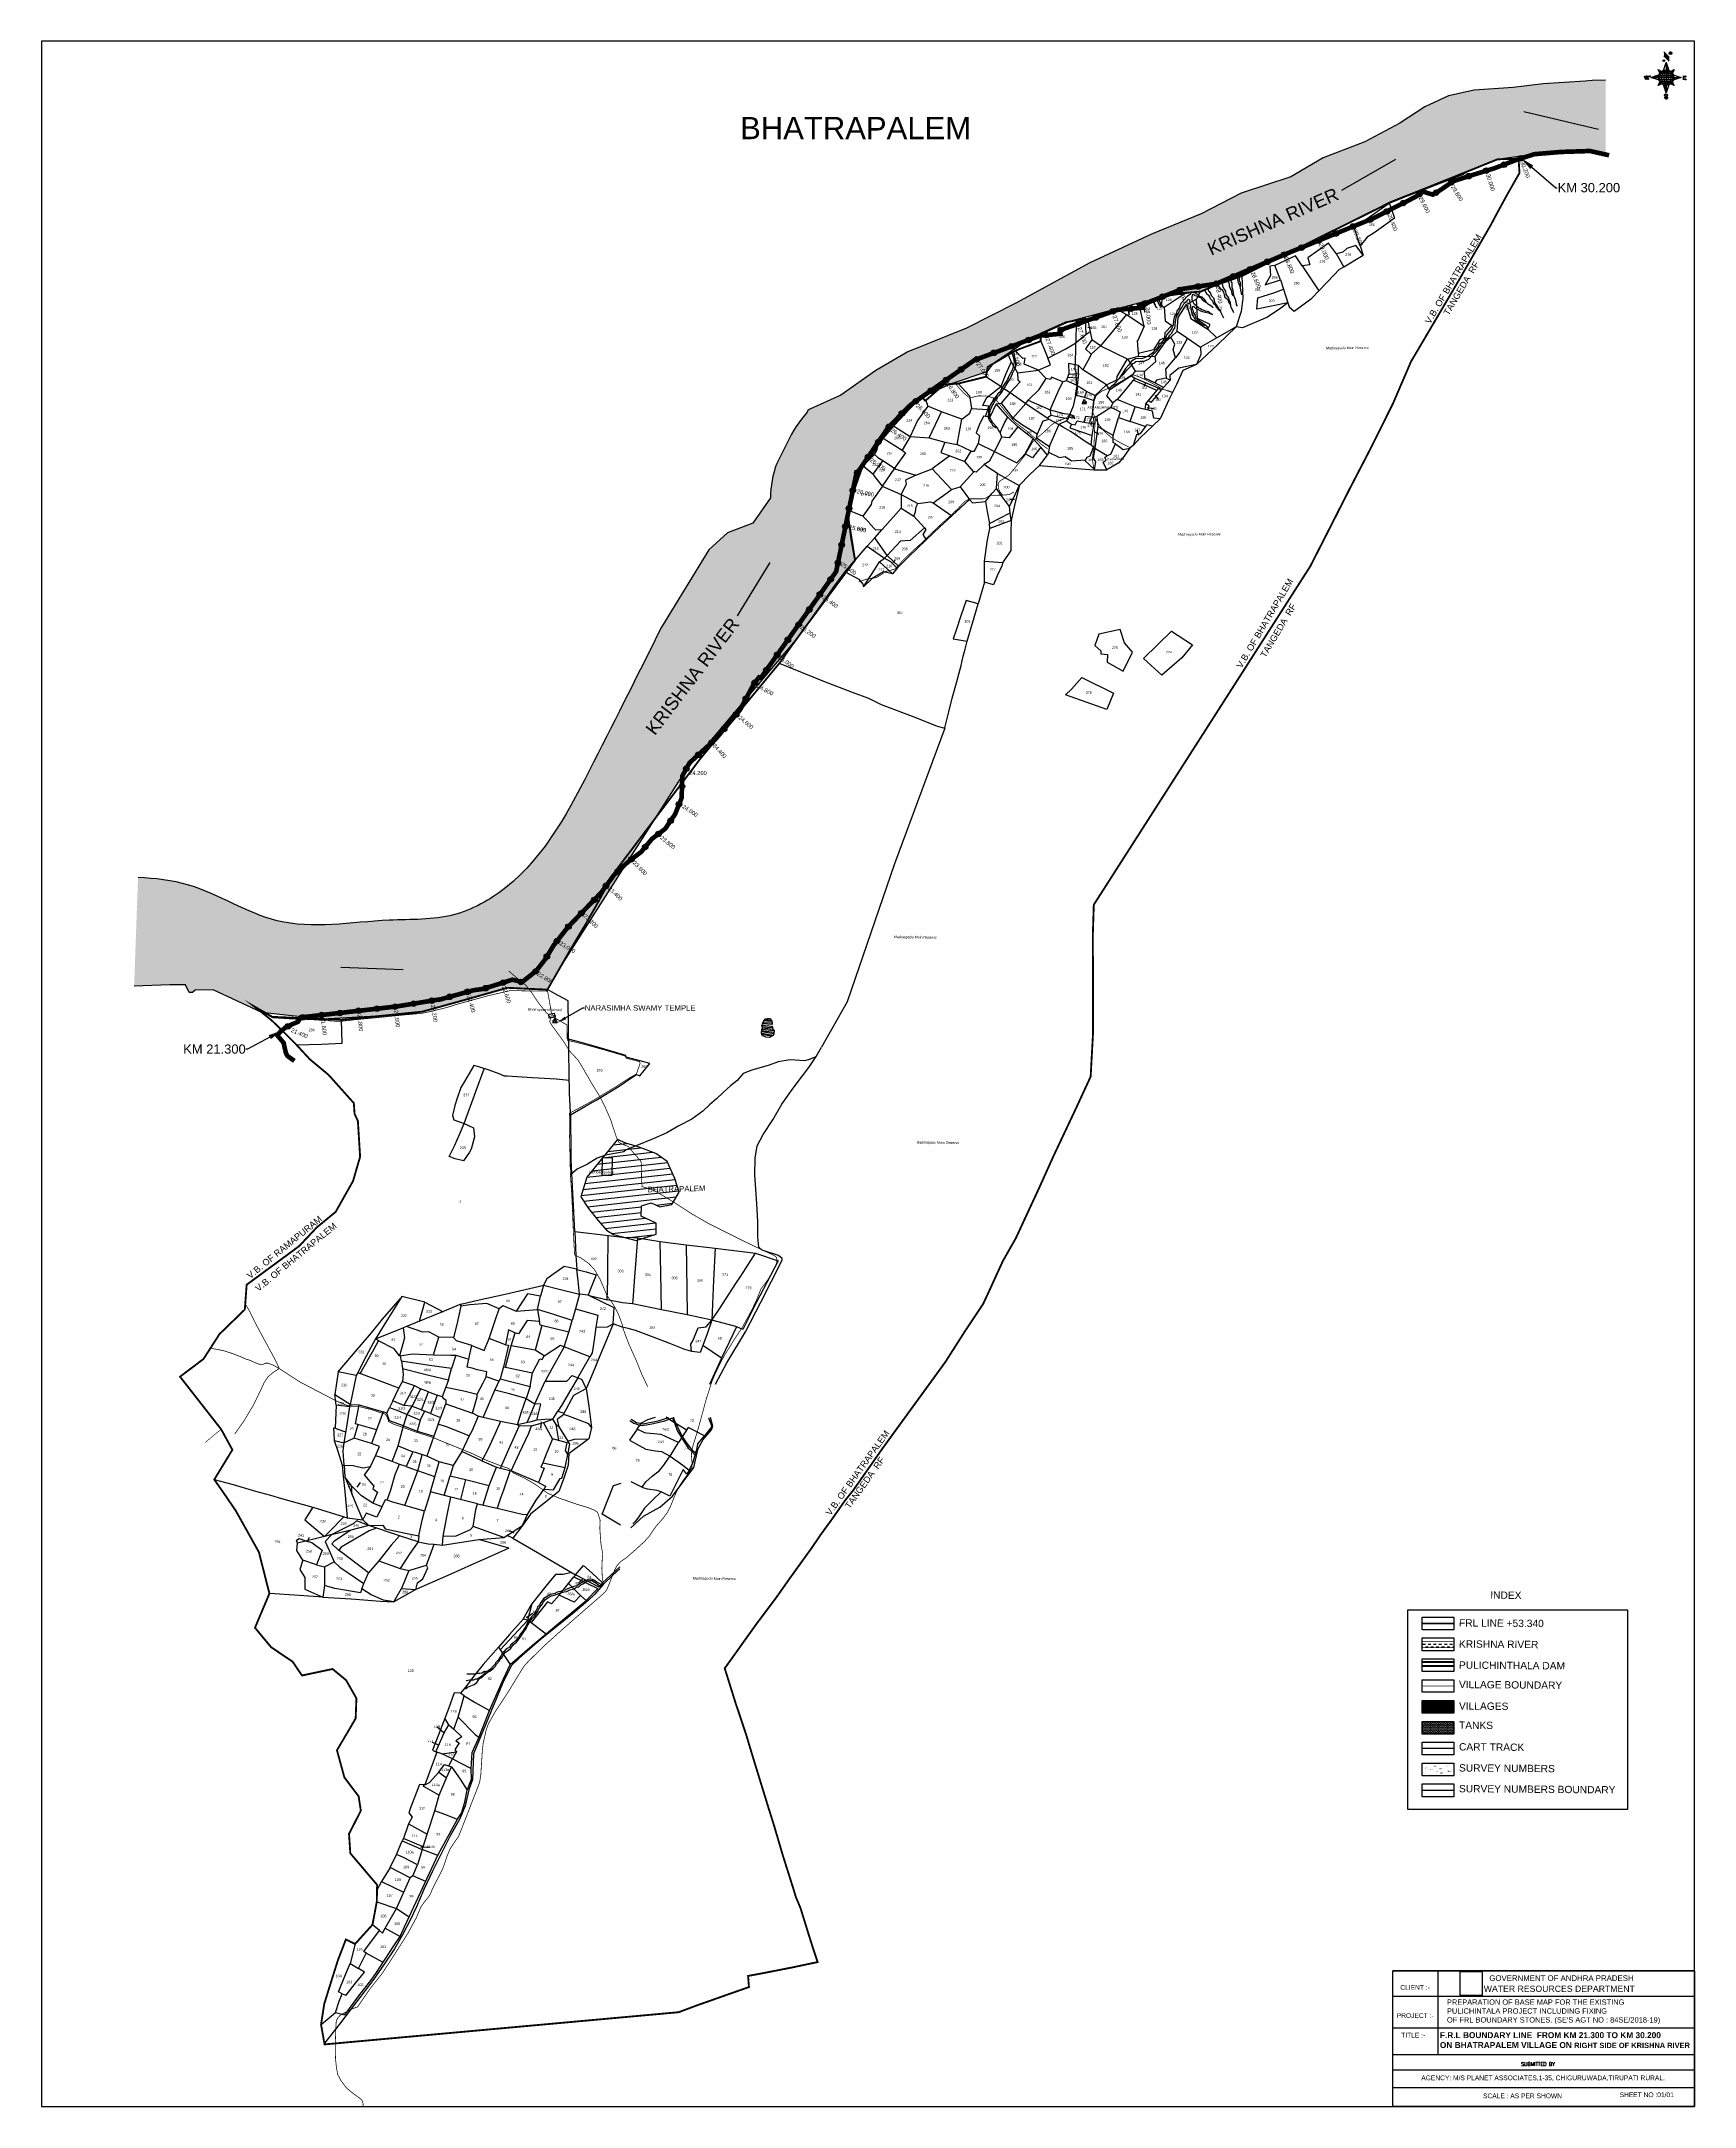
# Model space of a CAD drawing. Header units: millimetres. Extents: x 361522 to 370455, y 1839483 to 1850647.
import ezdxf
from ezdxf import colors
from ezdxf.entities.mleader import LeaderData, LeaderLine
from ezdxf.enums import TextEntityAlignment as Align
from ezdxf.math import Vec2, Vec3

# ---------------------------------------------------------------- set-up
doc = ezdxf.new("R2010")
doc.units = ezdxf.units.MM
doc.header["$PDMODE"] = 32
doc.header["$PDSIZE"] = 30
for name, color, linetype in [('BND', 6, 'Continuous'), ('bord', 1, 'Continuous'), ('CSMark', 72, 'Continuous'), ('DIMENSION', 1, 'Continuous'), ('FRL', 3, 'Continuous'), ('Plot', 7, 'Continuous'), ('ROAD', 1, 'Continuous'), ('ROADS', 50, 'Continuous'), ('Stream', 4, 'Continuous'), ('TABLE', 7, 'Continuous'), ('TEXT', 7, 'Continuous'), ('VILLAGE AREA', 1, 'Continuous')]:
    doc.layers.add(name, color=color, linetype=linetype)
doc.styles.add('I', font='romans.shx', dxfattribs={"width": 0.9, "height": 3})
doc.styles.add('LE', font='arial.ttf', dxfattribs={"height": 3})
doc.styles.get("Standard").update_dxf_attribs({"font": 'arial.ttf'})
doc.linetypes.add('FENCELINE2', pattern='A,0.25,-0.1,[132,ltypeshp.shx,S=0.1,R=0,X=-0.1,Y=0],-0.1,1', length=1.45)
doc.dimstyles.get("Standard").update_dxf_attribs({"dimtxt": 0.18, "dimasz": 0.18, "dimexe": 0.18, "dimexo": 0.0625, "dimgap": 0.09, "dimtad": 0, "dimtih": 1, "dimtoh": 1, "dimdec": 4, "dimzin": 0, "dimdsep": 46, "dimtxsty": 'Standard', "dimcen": 0.09, "dimadec": 0, "dimazin": 0, "dimtfac": 1, "dimtdec": 4, "dimtofl": 0, "dimtmove": 0, "dimatfit": 3, "dimfxl": 1, "dimtolj": 1, "dimtzin": 0, "dimarcsym": 0})
picture_1 = doc.add_image_def('image1.png', size_in_pixel=(5098, 5519))
pattern_1 = [(267.297113149, (-8720374.938, 50637915.138), (10.5367255337, -0.497431438), [])]
pattern_2 = [(357.297113149, (-8720374.938, 50637915.138), (0.497431438, 10.5367255337), [])]

# ---------------------------------------------------------------- blocks, each defined once
blk = doc.blocks.new('*X19')
at = {"color": 0, "linetype": 'Continuous'}
for p, q in [((6321.6, 240.5), (6322.3, 241.2)), ((6321.6, 240.3), (6322.3, 241)), ((6321.6, 240.1), (6322.3, 240.8)), ((6321.6, 239.9), (6322.4, 240.7)), ((6321.6, 239.8), (6322.4, 240.6)), ((6321.6, 239.6), (6322.5, 240.5)), ((6321.6, 239.4), (6322.5, 240.3)), ((6321.6, 239.2), (6322.6, 240.2)), ((6321.7, 239.1), (6322.6, 240.1)), ((6321.8, 240.8), (6322.4, 241.4)), ((6321.8, 239), (6322.7, 240)), ((6321.8, 239), (6322.8, 239.9)), ((6321.9, 238.9), (6322.9, 239.8)), ((6322, 238.8), (6323, 239.7)), ((6322.1, 241.3), (6322.4, 241.6)), ((6322.1, 238.7), (6323.1, 239.6)), ((6322.2, 238.6), (6323.1, 239.6)), ((6322.3, 238.5), (6323.2, 239.5)), ((6322.4, 238.5), (6323.3, 239.4)), ((6322.5, 238.4), (6323.4, 239.3)), ((6322.7, 238.4), (6323.6, 239.3)), ((6322.8, 238.3), (6323.7, 239.2)), ((6322.9, 238.3), (6323.8, 239.1)), ((6323.1, 238.2), (6323.9, 239.1)), ((6323.2, 238.2), (6324, 239)), ((6323.3, 238.2), (6324.2, 239)), ((6323.5, 238.1), (6324.3, 238.9)), ((6323.7, 238.1), (6324.4, 238.9)), ((6323.8, 238.1), (6324.6, 238.8)), ((6324.1, 238.2), (6324.7, 238.8)), ((6324.3, 238.3), (6324.9, 238.8)), ((6324.6, 238.3), (6325.1, 238.8)), ((6324.8, 238.4), (6325.2, 238.8)), ((6325.1, 238.5), (6325.4, 238.8)), ((6325.4, 238.6), (6325.6, 238.8))]:
    blk.add_line(p, q, dxfattribs=at)
blk = doc.blocks.new('*X18')
at = {"color": 0, "linetype": 'Continuous'}
for p, q in [((6324.4, 240.3), (6324.5, 240.4)), ((6324.6, 240.3), (6324.8, 240.5)), ((6324.7, 240.2), (6325, 240.5)), ((6324.8, 240.2), (6325.2, 240.6)), ((6325, 240.1), (6325.5, 240.6)), ((6325.1, 240.1), (6325.6, 240.6)), ((6325.2, 240), (6325.8, 240.6)), ((6325.3, 240), (6326, 240.6)), ((6325.4, 239.9), (6326.1, 240.6)), ((6325.5, 239.8), (6326.2, 240.5)), ((6325.6, 239.8), (6326.3, 240.5)), ((6325.7, 239.7), (6326.5, 240.4)), ((6325.9, 239.6), (6326.6, 240.3)), ((6326, 239.5), (6326.7, 240.3)), ((6326, 239.4), (6326.8, 240.2)), ((6326.1, 239.3), (6327, 240.2)), ((6326.2, 239.3), (6327.1, 240.1)), ((6326.3, 239.2), (6327.1, 240)), ((6326.4, 239.1), (6327.2, 239.9)), ((6326.5, 239), (6327.3, 239.8)), ((6326.5, 238.9), (6327.4, 239.7)), ((6326.6, 238.8), (6327.5, 239.6)), ((6326.7, 238.7), (6327.5, 239.5)), ((6326.8, 238.6), (6327.6, 239.4)), ((6326.8, 238.5), (6327.7, 239.3)), ((6326.8, 236.5), (6327.4, 237)), ((6326.9, 238.3), (6327.8, 239.2)), ((6326.9, 238.2), (6327.9, 239.1)), ((6326.9, 236.8), (6327.6, 237.4)), ((6327, 238.1), (6327.8, 239)), ((6327, 237.9), (6327.8, 238.8)), ((6327, 237.8), (6327.8, 238.6)), ((6327, 237.6), (6327.8, 238.4)), ((6327, 237.4), (6327.8, 238.2)), ((6327, 237.3), (6327.8, 238)), ((6327, 237.1), (6327.8, 237.9))]:
    blk.add_line(p, q, dxfattribs=at)
blk = doc.blocks.new('H')
at = {"layer": 'bord', "extrusion": (0.000427885, 0.004792, 0.999988)}
h = blk.add_hatch(dxfattribs=at)
h.set_pattern_fill('LINE', color=8, scale=84.387686, angle=-92.7029, style=0)
h.set_pattern_definition(pattern_1)
h.paths.add_polyline_path([(-625, 665, -0.090992), (-615, 710), (-751, 671)])
h = blk.add_hatch(dxfattribs=at)
h.set_pattern_fill('LINE', color=8, scale=84.387686, angle=-2.7029, style=0)
h.set_pattern_definition(pattern_2)
h.paths.add_polyline_path([(-492, 786, -0.090992), (-448, 775), (-486, 912)])
h = blk.add_hatch(dxfattribs=at)
h.set_pattern_fill('LINE', color=8, scale=84.387686, angle=-2.7029, style=0)
h.set_pattern_definition(pattern_2)
h.paths.add_polyline_path([(-504, 533, -0.090992), (-549, 543), (-510, 406)])
h = blk.add_hatch(dxfattribs=at)
h.set_pattern_fill('LINE', color=8, scale=84.387686, angle=-92.7029, style=0)
h.set_pattern_definition(pattern_1)
h.paths.add_polyline_path([(-246, 647), (-372, 653, -0.090992), (-382, 609)])
for p, q in [((-516, 1087, -1217), (-432, 994, -1217)), ((-865, 701, -1215), (-847, 638, -1215)), ((-847, 700, -1215), (-829, 637, -1215)), ((-829, 699, -1215), (-811, 636, -1215)), ((-829, 699, -1215), (-811, 698, -1215)), ((-811, 698, -1215), (-794, 635, -1215)), ((-752, 665, -1215), (-615, 704, -1215)), ((-627, 794, -1216), (-567, 760, -1216)), ((-627, 794, -1216), (-584, 747, -1215)), ((-599, 731, -1215), (-627, 794, -1216)), ((-538, 774, -1216), (-487, 906, -1216)), ((-519, 1020, -1217), (-435, 927, -1216)), ((-487, 906, -1216), (-493, 780, -1216)), ((-487, 906, -1216), (-448, 769, -1216)), ((-421, 753, -1216), (-359, 781, -1216)), ((-359, 781, -1216), (-405, 739, -1216)), ((-359, 781, -1216), (-392, 721, -1215)), ((-379, 693, -1215), (-246, 641, -1215)), ((-752, 665, -1215), (-625, 659, -1215)), ((-619, 614, -1215), (-752, 665, -1215)), ((-639, 526, -1214), (-606, 585, -1215)), ((-639, 526, -1214), (-593, 568, -1215)), ((-577, 553, -1215), (-639, 526, -1214)), ((-511, 400, -1214), (-549, 537, -1214)), ((-460, 533, -1215), (-511, 400, -1214)), ((-505, 527, -1214), (-511, 400, -1214)), ((-371, 513, -1214), (-431, 546, -1215)), ((-371, 513, -1214), (-414, 560, -1215)), ((-399, 576, -1215), (-371, 513, -1214)), ((-246, 641, -1215), (-383, 603, -1215)), ((-373, 647, -1215), (-246, 641, -1215)), ((-213, 669, -1215), (-217, 601, -1215)), ((-197, 600, -1215), (-194, 668, -1215))]:
    blk.add_line(p, q, dxfattribs=at)
at = {"layer": 'bord', "color": 8, "linetype": 'ByBlock', "extrusion": (0.000427885, 0.004792, 0.999988)}
for p, q in [((-375, 679, -1215), (-620, 691, -1215)), ((-386, 711, -1215), (-605, 722, -1215)), ((-411, 744, -1216), (-578, 752, -1216)), ((-493, 780, -1216), (-505, 527, -1214)), ((-373, 647, -1215), (-625, 659, -1215)), ((-378, 616, -1215), (-623, 628, -1215)), ((-392, 585, -1215), (-611, 595, -1215)), ((-420, 555, -1215), (-587, 562, -1215))]:
    blk.add_line(p, q, dxfattribs=at)
at = {"layer": 'bord', "extrusion": (0.000427885, 0.004792, 0.999988), "elevation": -1212}
for points, const_width in [([(-522, 960), (-516, 1093)], 1.61), ([(-434, 933), (-428, 1066)], 1.61), ([(-870, 707), (-846, 706)], 0.642), ([(-829, 643), (-855, 644)], 0.642), ([(-829, 643), (-821, 678)], 0.642), ([(-811, 642), (-784, 641)], 0.642), ([(-793, 641), (-782, 694)], 0.642), ([(-177, 605), (-226, 607)], 0.706), ([(-223, 676), (-174, 673)], 0.706), ([(-195, 645), (-185, 644)], 0.706)]:
    blk.add_lwpolyline(points, dxfattribs=dict(at, const_width=const_width))
for points, const_width in [([(-414, 1073, 1), (-398, 1058, 1)], 22.3), ([(-776, 697, 1), (-769, 690, 1)], 8.9), ([(-530, 950, 1), (-520, 939, 1)], 14.8), ([(-490, 362, 1), (-498, 369, 1)], 11.1), ([(-180, 618, 1), (-173, 611, 1)], 9.79), ([(-178, 667, 1), (-171, 660, 1)], 9.79), ([(-525, 322, 1), (-533, 329, 1)], 11.1)]:
    blk.add_lwpolyline(points, format="xyb", close=True, dxfattribs=dict(at, const_width=const_width))
for points in [[(-537, 317), (-531, 310), (-520, 307), (-505, 307), (-494, 310), (-486, 318), (-487, 326), (-491, 333), (-494, 336), (-503, 341), (-522, 347), (-530, 352), (-534, 355), (-537, 363), (-537, 373), (-530, 381), (-520, 384), (-504, 384), (-493, 380), (-487, 373)], [(-522, 348), (-526, 354), (-528, 361), (-528, 371), (-526, 375), (-521, 381), (-515, 384)], [(-505, 307), (-499, 312), (-497, 319), (-497, 327), (-501, 335), (-509, 343)]]:
    blk.add_lwpolyline(points, dxfattribs=at)
at = {"layer": 'bord', "extrusion": (0.000427885, 0.004792, 0.999988)}
for centre, radius in [((-406, 1065, -1212), 22.3), ((-773, 694, -1212), 8.9), ((-498, 659, -1212), 127), ((-525, 944, -1212), 14.8), ((-494, 365, -1212), 11.1), ((-177, 615, -1212), 9.79), ((-174, 663, -1212), 9.79), ((-529, 325, -1212), 11.1)]:
    blk.add_circle(centre, radius, dxfattribs=at)
at = {"layer": 'bord', "color": 8, "linetype": 'ByBlock', "extrusion": (0.000427885, 0.004792, 0.999988)}
for centre, radius, start, end in [((-482, 658, -1212), 128, 94.9254, 259.6691), ((-437, 656, -1212), 141, 113.2864, 241.308), ((-316, 651, -1212), 222, 142.5892, 212.0053), ((-560, 662, -1212), 141, 293.2864, 61.308), ((-681, 668, -1212), 222, 322.5892, 32.0053), ((-515, 660, -1212), 128, 274.9254, 79.6691)]:
    blk.add_arc(centre, radius, start, end, dxfattribs=at)
at = {"layer": 'bord', "extrusion": (0.000427885, 0.004792, 0.999988)}
for points in [[(-516, 1093, -1212), (-431, 1000, -1212), (-519, 1026, -1212), (-434, 933, -1212)], [(-864, 707, -1212), (-846, 706, -1212), (-846, 644, -1212), (-829, 643, -1212)], [(-829, 705, -1212), (-811, 704, -1212), (-811, 642, -1212), (-793, 641, -1212)], [(-193, 674, -1212), (-197, 606, -1212), (-213, 675, -1212), (-216, 607, -1212)]]:
    blk.add_solid(points, dxfattribs=at)
at = {"layer": 'bord', "extrusion": (0.000427885, 0.004792, 0.999988), "xscale": 7.977342409717546, "yscale": 7.977342408231451, "zscale": 7.977342408476333, "rotation": 138.0840426661453}
for name, p in [('*X18', (38301, -31929, -1212)), ('*X19', (38314, -31951, -1212))]:
    blk.add_blockref(name, p, dxfattribs=at)

msp = doc.modelspace()

# ---------------------------------------------------------------- hatches: boundary and pattern name
h = msp.add_hatch()
h.set_pattern_fill('DASH,_O', color=4, scale=20, angle=45)
h.set_pattern_definition([(45, (0, 0), (7e-15, 89.8025612), [63.5, -63.5])])
edge = h.paths.add_edge_path()
edge.add_line((369973, 1850035), (369973, 1850437))
edge.add_line((369973, 1850437), (369901, 1850436))
edge.add_line((369901, 1850436), (369863, 1850432))
edge.add_line((369863, 1850432), (369636, 1850417))
edge.add_line((369636, 1850417), (369474, 1850397))
edge.add_line((369474, 1850397), (369264, 1850383))
edge.add_line((369264, 1850383), (369125, 1850353))
edge.add_line((369125, 1850353), (368997, 1850292))
edge.add_line((368997, 1850292), (368861, 1850204))
edge.add_line((368861, 1850204), (368672, 1850103))
edge.add_line((368672, 1850103), (368448, 1850018))
edge.add_line((368448, 1850018), (368272, 1849914))
edge.add_line((368272, 1849914), (368004, 1849827))
edge.add_line((368004, 1849827), (367789, 1849715))
edge.add_line((367789, 1849715), (367519, 1849605))
edge.add_line((367519, 1849605), (367187, 1849449))
edge.add_line((367187, 1849449), (366787, 1849232))
edge.add_line((366787, 1849232), (366521, 1849096))
edge.add_line((366521, 1849096), (366204, 1848968))
edge.add_line((366204, 1848968), (366031, 1848868))
edge.add_line((366031, 1848868), (365841, 1848735))
edge.add_line((365841, 1848735), (365673, 1848658))
edge.add_arc((365679, 1848639), 20, 106.8474, 172.1337)
edge.add_arc((366210, 1848162), 731, 138.9743, 154.1147)
edge.add_line((365553, 1848481), (365495, 1848365))
edge.add_arc((365996, 1848175), 535, 159.2374, 179.5382)
edge.add_line((365461, 1848179), (365366, 1848042))
edge.add_line((365366, 1848042), (365229, 1847990))
edge.add_line((365229, 1847990), (365129, 1847898))
edge.add_line((365129, 1847898), (364872, 1847480))
edge.add_line((364872, 1847480), (364844, 1847423))
edge.add_line((364844, 1847423), (364815, 1847365))
edge.add_line((364815, 1847365), (364787, 1847308))
edge.add_line((364787, 1847308), (364758, 1847251))
edge.add_line((364758, 1847251), (364729, 1847194))
edge.add_line((364729, 1847194), (364700, 1847136))
edge.add_line((364700, 1847136), (364671, 1847079))
edge.add_line((364671, 1847079), (364643, 1847021))
edge.add_line((364643, 1847021), (364613, 1846963))
edge.add_line((364613, 1846963), (364584, 1846906))
edge.add_line((364584, 1846906), (364555, 1846848))
edge.add_line((364555, 1846848), (364526, 1846789))
edge.add_line((364526, 1846789), (364496, 1846731))
edge.add_line((364496, 1846731), (364466, 1846673))
edge.add_line((364466, 1846673), (364436, 1846614))
edge.add_line((364436, 1846614), (364405, 1846557))
edge.add_line((364405, 1846557), (364373, 1846499))
edge.add_line((364373, 1846499), (364340, 1846443))
edge.add_line((364340, 1846443), (364306, 1846388))
edge.add_line((364306, 1846388), (364270, 1846334))
edge.add_line((364270, 1846334), (364232, 1846282))
edge.add_line((364232, 1846282), (364192, 1846231))
edge.add_line((364192, 1846231), (364149, 1846183))
edge.add_line((364149, 1846183), (364104, 1846137))
edge.add_line((364104, 1846137), (364057, 1846094))
edge.add_line((364057, 1846094), (364006, 1846053))
edge.add_line((364006, 1846053), (363952, 1846016))
edge.add_line((363952, 1846016), (363896, 1845983))
edge.add_line((363896, 1845983), (363837, 1845955))
edge.add_line((363837, 1845955), (363777, 1845933))
edge.add_line((363777, 1845933), (363715, 1845917))
edge.add_line((363715, 1845917), (363652, 1845908))
edge.add_line((363652, 1845908), (363588, 1845902))
edge.add_line((363588, 1845902), (363523, 1845900))
edge.add_line((363523, 1845900), (363458, 1845898))
edge.add_line((363458, 1845898), (363392, 1845896))
edge.add_line((363392, 1845896), (363327, 1845892))
edge.add_line((363327, 1845892), (363261, 1845887))
edge.add_line((363261, 1845887), (363195, 1845881))
edge.add_line((363195, 1845881), (363130, 1845876))
edge.add_line((363130, 1845876), (363065, 1845873))
edge.add_line((363065, 1845873), (363001, 1845871))
edge.add_line((363001, 1845871), (362937, 1845873))
edge.add_line((362937, 1845873), (362874, 1845879))
edge.add_line((362874, 1845879), (362812, 1845890))
edge.add_line((362812, 1845890), (362751, 1845906))
edge.add_line((362751, 1845906), (362691, 1845927))
edge.add_line((362691, 1845927), (362632, 1845952))
edge.add_line((362632, 1845952), (362572, 1845979))
edge.add_line((362572, 1845979), (362513, 1846007))
edge.add_line((362513, 1846007), (362454, 1846034))
edge.add_line((362454, 1846034), (362394, 1846059))
edge.add_line((362394, 1846059), (362334, 1846081))
edge.add_line((362334, 1846081), (362272, 1846098))
edge.add_line((362272, 1846098), (362209, 1846111))
edge.add_line((362209, 1846111), (362145, 1846120))
edge.add_line((362145, 1846120), (362081, 1846125))
edge.add_line((362081, 1846125), (362044, 1846126))
edge.add_line((362044, 1846126), (362023, 1845540))
edge.add_line((362023, 1845540), (362216, 1845548))
edge.add_line((362216, 1845548), (362301, 1845547))
edge.add_line((362301, 1845547), (362320, 1845505))
edge.add_line((362320, 1845505), (362339, 1845505))
edge.add_line((362339, 1845505), (362352, 1845519))
edge.add_line((362352, 1845519), (362450, 1845520))
edge.add_line((362450, 1845520), (362713, 1845397))
edge.add_line((362713, 1845397), (363039, 1845362))
edge.add_line((363039, 1845362), (363527, 1845388))
edge.add_line((363527, 1845388), (364040, 1845531))
edge.add_line((364040, 1845531), (364256, 1845521))
edge.add_line((364256, 1845521), (364342, 1845671))
edge.add_line((364342, 1845671), (365005, 1846711))
edge.add_line((365005, 1846711), (365605, 1847420))
edge.add_line((365605, 1847420), (365918, 1847842))
edge.add_line((365918, 1847842), (365879, 1848091))
edge.add_line((365879, 1848091), (365924, 1848305))
edge.add_line((365924, 1848305), (366156, 1848620))
edge.add_line((366156, 1848620), (366280, 1848725))
edge.add_line((366280, 1848725), (366438, 1848795))
edge.add_line((366438, 1848795), (366630, 1848861))
edge.add_line((366630, 1848861), (366661, 1848902))
edge.add_line((366661, 1848902), (366851, 1849031))
edge.add_line((366851, 1849031), (367076, 1849132))
edge.add_line((367076, 1849132), (367572, 1849264))
edge.add_line((367572, 1849264), (367785, 1849294))
edge.add_line((367785, 1849294), (368319, 1849535))
edge.add_line((368319, 1849535), (368560, 1849652))
edge.add_line((368560, 1849652), (368808, 1849777))
edge.add_line((368808, 1849777), (369389, 1850009))
edge.add_line((369389, 1850009), (369589, 1850037))
edge.add_line((369589, 1850037), (369889, 1850054))
edge.add_line((369889, 1850054), (369973, 1850035))
h = msp.add_hatch()
h.set_pattern_fill('DASH', color=4, scale=115.50482)
h.set_pattern_definition([(0, (298355.253, 1487383.058), (14.4381025, 14.4381025), [14.4381025, -14.4381025])])
h.paths.add_polyline_path([(368982, 1841997), (368982, 1841964), (369153, 1841964), (369153, 1841997)])
h = msp.add_hatch()
h.set_pattern_fill('DASH', color=4, scale=38.501607)
h.set_pattern_definition([(0, (298355.2534, 1487383.0582), (4.81270083, 4.81270083), [4.81270083, -4.81270083])])
h.paths.add_polyline_path([(368982, 1841566), (368982, 1841497), (369153, 1841497), (369153, 1841566)])
at = {"layer": 'VILLAGE AREA'}
h = msp.add_hatch(dxfattribs=at)
h.set_pattern_fill('ANSI31', color=256, scale=10, angle=321.290947, style=0)
h.paths.add_polyline_path([(364635, 1844712), (364469, 1844508), (364437, 1844402), (364478, 1844339), (364531, 1844273), (364576, 1844221), (364613, 1844197), (364735, 1844166), (364844, 1844200), (364844, 1844259), (364763, 1844296), (364765, 1844352), (364816, 1844369), (364863, 1844348), (364928, 1844360), (364967, 1844426), (364945, 1844500), (364903, 1844593), (364841, 1844635), (364746, 1844672), (364680, 1844691)])
at = {"layer": 'VILLAGE AREA', "linetype": 'ByBlock'}
h = msp.add_hatch(dxfattribs=at)
h.set_pattern_fill('ANSI31', color=256, scale=34.168973, angle=68.5464)
h.set_pattern_definition([(113.5464313, (244099.73, 1212573.9465), (-3.91549369, -1.706279376), [])])
h.paths.add_polyline_path([(369153, 1841610), (369153, 1841678), (368982, 1841678), (368982, 1841610)])

# ---------------------------------------------------------------- linework, layer by layer
at = {"const_width": 0.262}
msp.add_lwpolyline([(370454, 1850647), (370134, 1850647), (370134, 1850298), (370454, 1850298)], close=True, dxfattribs=at)
at = {"color": 4}
msp.add_lwpolyline([(369973, 1850437), (369901, 1850436), (369863, 1850432), (369636, 1850417), (369474, 1850397), (369264, 1850383), (369125, 1850353), (368997, 1850292), (368861, 1850204), (368672, 1850103), (368448, 1850018), (368272, 1849914), (368004, 1849827), (367789, 1849715), (367519, 1849605), (367187, 1849449), (366787, 1849232), (366521, 1849096), (366204, 1848968), (366031, 1848868), (365841, 1848735), (365673, 1848658, 0.292829), (365659, 1848642), (365659, 1848642, 0.066158), (365553, 1848481), (365495, 1848365, 0.088812), (365461, 1848179), (365366, 1848042), (365229, 1847990), (365129, 1847898), (364872, 1847480)], format="xyb", dxfattribs=at)
msp.add_lwpolyline([(369973, 1850035), (369889, 1850054), (369589, 1850037), (369389, 1850009), (368808, 1849777), (368560, 1849652), (368319, 1849535), (367785, 1849294), (367572, 1849264), (367076, 1849132), (366851, 1849031), (366661, 1848902), (366630, 1848861), (366438, 1848795), (366280, 1848725), (366156, 1848620), (365924, 1848305), (365879, 1848091), (365918, 1847842), (365605, 1847420), (365005, 1846711), (364342, 1845671), (364256, 1845521), (364040, 1845531), (363527, 1845388), (363039, 1845362), (362713, 1845397), (362450, 1845520), (362352, 1845519), (362339, 1845505), (362320, 1845505), (362301, 1845547), (362216, 1845548), (362023, 1845540)], dxfattribs=at)
at = {"color": 1}
msp.add_lwpolyline([(364077, 1842584), (364052, 1842596)], dxfattribs=at)
at = {"color": 0}
for points in [[(368904, 1842168), (370091, 1842168), (370091, 1841090), (368904, 1841090)], [(368982, 1842129), (369153, 1842129), (369153, 1842061), (368982, 1842061)], [(368982, 1842017), (369153, 1842017), (369153, 1841948), (368982, 1841948)], [(368982, 1841904), (369153, 1841904), (369153, 1841835), (368982, 1841835)], [(368982, 1841791), (369153, 1841791), (369153, 1841723), (368982, 1841723)], [(368982, 1841678), (369153, 1841678), (369153, 1841610), (368982, 1841610)], [(368982, 1841566), (369153, 1841566), (369153, 1841497), (368982, 1841497)], [(368982, 1841453), (369153, 1841453), (369153, 1841385), (368982, 1841385)], [(368982, 1841340), (369153, 1841340), (369153, 1841272), (368982, 1841272)], [(368982, 1841228), (369153, 1841228), (369153, 1841159), (368982, 1841159)]]:
    msp.add_lwpolyline(points, close=True, dxfattribs=at)
at = {"color": 4, "const_width": 3.85}
for points in [[(369153, 1841997), (368982, 1841997)], [(369153, 1841964), (368982, 1841964)]]:
    msp.add_lwpolyline(points, dxfattribs=at)
at = {"color": 0, "linetype": 'FENCELINE2', "ltscale": 80, "const_width": 10.3}
for points in [[(369153, 1841887), (368982, 1841887)], [(369153, 1841865), (368982, 1841865)]]:
    msp.add_lwpolyline(points, dxfattribs=at)
msp.add_lwpolyline([(368824, 1840217), (370454, 1840217), (370454, 1839485), (368824, 1839485)], close=True)
at = {"color": 4}
msp.add_open_spline([(364872, 1847480), (364752, 1847238), (364508, 1846752), (364198, 1846148), (363745, 1845892), (363315, 1845910), (362810, 1845812), (362400, 1846093), (362137, 1846123), (362044, 1846127)], degree=3, knots=[0, 0, 0, 0, 816.927526, 1643.761803, 1962.087642, 2311.263035, 2917.580945, 3432.028985, 3710.151627, 3710.151627, 3710.151627, 3710.151627], dxfattribs=at)
for p in [(369329, 1849948), (369424, 1849980), (369517, 1850015), (368967, 1849821), (369057, 1849829), (369140, 1849885), (369233, 1849918), (368791, 1849727), (368880, 1849773), (368516, 1849608), (368608, 1849646), (368701, 1849683), (368238, 1849494), (368331, 1849532), (368423, 1849570), (367962, 1849376), (368054, 1849415), (368146, 1849455), (367580, 1849267), (367674, 1849303), (367772, 1849322), (367870, 1849337), (367218, 1849154), (367312, 1849188), (367411, 1849202), (367487, 1849231), (366856, 1849033), (366951, 1849059), (367030, 1849087), (367124, 1849121), (366575, 1848928), (366668, 1848963), (366762, 1848998), (366409, 1848816), (366491, 1848873), (366246, 1848701), (366327, 1848758), (366171, 1848635), (366044, 1848481), (366101, 1848563), (365988, 1848399), (365931, 1848316), (365906, 1848220), (365886, 1848122), (365846, 1847926), (365866, 1848024), (365826, 1847828), (365786, 1847739), (365728, 1847657), (365613, 1847494), (365671, 1847576), (365555, 1847412), (365439, 1847249), (365497, 1847331), (365376, 1847180), (365328, 1847093), (365211, 1846931), (365276, 1847008), (365144, 1846858), (365006, 1846715), (365071, 1846790), (364983, 1846620), (364967, 1846523), (364855, 1846362), (364922, 1846434), (364784, 1846292), (364636, 1846160), (364710, 1846226), (364573, 1846082), (364439, 1845934), (364509, 1846006), (364370, 1845862), (364253, 1845700), (364308, 1845784), (364193, 1845620), (363631, 1845461), (363728, 1845482), (363824, 1845509), (363922, 1845529), (364017, 1845559), (364113, 1845563), (362936, 1845372), (363036, 1845384), (363135, 1845395), (363235, 1845407), (363334, 1845418), (363433, 1845429), (363532, 1845445), (362855, 1845323)]:
    msp.add_point(p)
at = {"layer": 'BND', "lineweight": 30}
for points, const_width in [([(365082, 1846769), (365509, 1847285), (365534, 1847320), (365576, 1847380), (365635, 1847461), (365686, 1847531), (365755, 1847628), (365813, 1847711), (365865, 1847780), (365918, 1847842), (365897, 1847961), (365883, 1848067), (365875, 1848115), (365909, 1848208), (365939, 1848294), (365961, 1848354), (366022, 1848415), (366034, 1848436), (366039, 1848459), (366070, 1848502), (366126, 1848569), (366153, 1848598), (366214, 1848663), (366279, 1848727), (366296, 1848705), (366300, 1848706), (366399, 1848792), (366476, 1848797), (366625, 1848834), (366635, 1848887), (366745, 1848952), (366785, 1848975), (366826, 1848991), (366921, 1849026), (366921, 1849067), (367057, 1849128), (367162, 1849149), (367176, 1849138), (367349, 1849191), (367457, 1849208), (367635, 1849284), (367706, 1849288), (367785, 1849294), (367863, 1849327), (368007, 1849378), (368803, 1849773), (369389, 1850009), (369503, 1850013), (369508, 1849935), (369443, 1849821), (369382, 1849709), (369354, 1849656), (369164, 1849327), (368922, 1848916), (368824, 1848688), (368705, 1848449), (368589, 1848225), (368486, 1848022), (368378, 1847810), (367208, 1845980), (367203, 1845824), (367204, 1845289), (367191, 1845051), (367114, 1844884), (366990, 1844621), (366914, 1844452), (366787, 1844178), (366716, 1844053), (366650, 1843908), (366610, 1843822), (366507, 1843667), (366405, 1843507), (366067, 1843042), (365909, 1842816), (365864, 1842760), (365795, 1842661), (365731, 1842573), (365685, 1842505), (365623, 1842419), (365564, 1842337), (365493, 1842236), (365387, 1842095), (365253, 1841907), (365214, 1841853), (365273, 1841664), (365328, 1841500), (365375, 1841344), (365450, 1841100), (365481, 1841001), (365529, 1840838), (365578, 1840683), (365599, 1840615), (365623, 1840558), (365666, 1840419), (365689, 1840346), (365716, 1840265), (365584, 1840237), (365426, 1840206), (365340, 1840190), (365345, 1840130), (365067, 1840032), (364965, 1839994), (364965, 1839994), (363052, 1839820), (363033, 1839927), (363050, 1840038), (363080, 1840135), (363124, 1840275), (363167, 1840387), (363217, 1840363), (363311, 1840467), (363334, 1840591), (363336, 1840682), (363191, 1840853), (363184, 1840958), (363248, 1841083), (363236, 1841161), (363159, 1841263), (363119, 1841410), (363181, 1841515), (363220, 1841582), (363224, 1841691), (363168, 1841789), (363095, 1841849), (362930, 1841814), (362879, 1841889), (362763, 1841967), (362676, 1842072), (362754, 1842257), (362697, 1842481), (362572, 1842705), (362503, 1842806), (362456, 1842873), (362554, 1843034), (362493, 1843145), (362271, 1843429), (362398, 1843525), (362484, 1843659), (362621, 1843792), (362631, 1843926), (362915, 1844135), (363010, 1844236), (363112, 1844320), (363206, 1844487), (363244, 1844618), (363232, 1844811), (363214, 1844850), (363210, 1844908), (363074, 1845060), (362972, 1845145), (362900, 1845223), (362828, 1845295), (362765, 1845356), (362671, 1845431), (362770, 1845374), (362936, 1845367), (363142, 1845358), (363334, 1845377), (363580, 1845402), (363821, 1845469), (364040, 1845531), (364256, 1845521), (364307, 1845610), (364377, 1845732), (364412, 1845791), (364463, 1845876), (364530, 1845994), (364566, 1846061), (364588, 1846098), (364626, 1846162), (364633, 1846175), (365082, 1846769)], 10), ([(369153, 1841757), (368982, 1841757)], 3.42)]:
    msp.add_lwpolyline(points, dxfattribs=dict(at, const_width=const_width))
at = {"layer": 'BND', "color": 2, "const_width": 2.99}
msp.add_lwpolyline([(362493, 1843145), (362407, 1843073)], dxfattribs=at)
at = {"layer": 'DIMENSION', "color": 1}
for points in [[(367154, 1848707), (367155, 1848711)], [(367160, 1848707), (367161, 1848711)], [(367144, 1848690), (367168, 1848690)], [(367148, 1848690), (367149, 1848697), (367145, 1848697), (367170, 1848697), (367165, 1848697), (367165, 1848690)], [(367165, 1848697), (367160, 1848707), (367154, 1848707), (367149, 1848697)]]:
    msp.add_lwpolyline(points, dxfattribs=at)
at = {"layer": 'FRL', "color": 84}
msp.add_lwpolyline([(362889, 1845136, 25, 25, 0), (362852, 1845162, 25, 25, 0), (362843, 1845179, 25, 25, 0), (362837, 1845204, 25, 25, 0), (362831, 1845233, 25, 25, 0), (362796, 1845275, 25, 25, 0), (362814, 1845294, 25, 25, 0), (362841, 1845317, 25, 25, 0), (362874, 1845333, 25, 25, 0), (362908, 1845347, 25, 25, 0), (362923, 1845371, 25, 25, 0), (362924, 1845371, 25, 25, 0), (363440, 1845430, 25, 25, 0), (363671, 1845468, 25, 25, 0), (363673, 1845467, 25, 25, 0), (363857, 1845518, 25, 25, 0), (363909, 1845525, 25, 25, 0), (364067, 1845575, 25, 25, 0), (364119, 1845562, 25, 25, 0), (364195, 1845622, 25, 25, 0), (364247, 1845689, 25, 25, 0), (364290, 1845761, 25, 25, 0), (364365, 1845857, 25, 25, 0), (364461, 1845957, 25, 25, 0), (364547, 1846046, 25, 25, 0), (364616, 1846141, 25, 25, 0), (364685, 1846206, 25, 25, 0), (364763, 1846266, 25, 25, 0), (364821, 1846336, 25, 25, 0), (364893, 1846391, 25, 25, 0), (364946, 1846470, 25, 25, 0), (364981, 1846557, 25, 25, 0), (364985, 1846676, 25, 25, 0), (365024, 1846747, 25, 25, 0), (365167, 1846878, 25, 25, 0), (365297, 1847034, 25, 25, 0), (365371, 1847173, 25, 25, 0), (365399, 1847209, 25, 25, 0), (365409, 1847206, 25, 25, 0), (365816, 1847781, 25, 25, 0), (365924, 1848305, 25, 25, 0), (366096, 1848558, 25, 25, 0), (366217, 1848681, 25, 25, 0), (366562, 1848923, 25, 25, 0), (366918, 1849056, 25, 25, 0), (367028, 1849066, 25, 25, 0), (367027, 1849086, 25, 25, 0), (367336, 1849196, 25, 25, 0), (367462, 1849206, 25, 25, 0), (367455, 1849218, 25, 25, 0), (367689, 1849309, 25, 25, 0), (367871, 1849337, 25, 25, 0), (368259, 1849503, 25, 25, 0), (368717, 1849690, 25, 25, 0), (368946, 1849806, 25, 25, 0), (368986, 1849835, 25, 25, 0), (369040, 1849818, 25, 25, 0), (369088, 1849848, 25, 25, 0), (369148, 1849890, 25, 25, 0), (369230, 1849917, 25, 25, 0), (369373, 1849961, 25, 25, 0), (369491, 1850006, 25, 25, 0), (369589, 1850037, 25, 25, 0), (369734, 1850049, 25, 25, 0), (369889, 1850054, 25, 25, 0), (369992, 1850031, 25, 25, 0)], format="xyseb", dxfattribs=at)
at = {"layer": 'FRL', "color": 84, "const_width": 10.3}
msp.add_lwpolyline([(369153, 1842095), (368982, 1842095)], dxfattribs=at)
at = {"layer": 'Plot'}
msp.add_lwpolyline([(370454, 1850647), (361522, 1850647), (361522, 1839485), (370454, 1839485)], close=True, dxfattribs=at)
at = {"layer": 'Plot', "color": 0}
for points in [[(369503, 1850013), (369389, 1850009), (369311, 1849977), (369226, 1849941), (369200, 1849926), (369172, 1849914), (369107, 1849889), (369028, 1849859), (368958, 1849832), (368873, 1849800), (368803, 1849773), (368810, 1849759), (368833, 1849691), (368773, 1849648), (368723, 1849612), (368685, 1849588), (368647, 1849541), (368614, 1849640), (368803, 1849773), (368119, 1849437), (368007, 1849378), (367863, 1849327), (367785, 1849294), (367706, 1849288), (367635, 1849284), (367457, 1849208), (367349, 1849191), (367385, 1849170), (367481, 1849108), (367457, 1849208)], [(368647, 1849541), (368664, 1849491), (368624, 1849543), (368576, 1849527), (368554, 1849507), (368519, 1849499), (368477, 1849556), (368364, 1849477), (368376, 1849438), (368334, 1849434), (368399, 1849337), (368423, 1849299), (368509, 1849387), (368534, 1849413), (368559, 1849428), (368664, 1849491)], [(368559, 1849428), (368519, 1849499)], [(368334, 1849434), (368298, 1849488), (368187, 1849435), (368159, 1849431), (368163, 1849382), (368134, 1849330), (368216, 1849358), (368187, 1849435)], [(369178, 1849348), (369227, 1849438)], [(367385, 1849170), (367244, 1849001), (367392, 1848929), (367448, 1848945), (367540, 1848944), (367601, 1849030), (367625, 1849047), (367659, 1849080), (367663, 1849155), (367709, 1849225), (367732, 1849149), (367825, 1849091), (367837, 1849116), (367769, 1849149), (367763, 1849254), (367785, 1849294)], [(367575, 1849259), (367573, 1849219), (367589, 1849210), (367659, 1849256), (367706, 1849288)], [(368007, 1849378), (368014, 1849259), (368004, 1849187), (367978, 1849103), (367873, 1849044), (367825, 1849091)], [(368216, 1849358), (368233, 1849308), (368257, 1849233), (368089, 1849199), (368095, 1849260), (368181, 1849288), (368233, 1849308)], [(368257, 1849233), (368264, 1849211), (368291, 1849189), (368386, 1849258), (368423, 1849299)], [(367349, 1849191), (367176, 1849138), (367198, 1849034), (367163, 1848985), (367193, 1848956), (367244, 1849001), (367198, 1849034)], [(367589, 1849210), (367593, 1849137), (367630, 1849111), (367591, 1849071), (367590, 1849043), (367565, 1849033), (367565, 1849033), (367531, 1848980), (367449, 1848959), (367448, 1848945)], [(367549, 1849247), (367564, 1849217), (367573, 1849219)], [(367763, 1849254), (367709, 1849225)], [(368257, 1849233), (368219, 1849205), (368147, 1849156), (368012, 1849099), (367978, 1849103), (367978, 1849103), (367878, 1849008)], [(367061, 1848811), (367041, 1848807), (366979, 1848831), (366974, 1848819), (366951, 1848824), (366908, 1848869), (366975, 1848898), (366960, 1848935), (367053, 1848983), (367106, 1849014), (367165, 1849063)], [(367162, 1849149), (367057, 1849128), (366989, 1849098), (366921, 1849067), (366921, 1849026), (366942, 1848980), (366960, 1848935)], [(367176, 1849138), (367162, 1849149), (367165, 1849063), (367189, 1849078)], [(367481, 1849108), (367444, 1849026)], [(367600, 1848826), (367597, 1848874), (367650, 1848936), (367637, 1848982), (367646, 1849010), (367625, 1849047)], [(367659, 1849080), (367714, 1849042), (367688, 1848994), (367672, 1848967), (367650, 1848936)], [(366761, 1848914), (366733, 1848850), (366706, 1848782), (366625, 1848834), (366635, 1848887), (366745, 1848952)], [(366921, 1849026), (366826, 1848991), (366785, 1848975), (366745, 1848952), (366761, 1848914), (366796, 1848855), (366909, 1848869), (366831, 1848901), (366838, 1848934), (366825, 1848933), (366804, 1848952), (366785, 1848975)], [(367193, 1848956), (367185, 1848936), (367149, 1848872), (367125, 1848895), (367071, 1848905), (367074, 1848848), (367126, 1848852), (367125, 1848895)], [(367449, 1848959), (367444, 1849029)], [(367482, 1848863), (367543, 1848916), (367540, 1848944)], [(367714, 1849042), (367784, 1848994)], [(367873, 1849044), (367784, 1848994), (367787, 1848954), (367763, 1848900), (367878, 1849008)], [(366625, 1848834), (366476, 1848797), (366537, 1848730), (366548, 1848662)], [(366796, 1848855), (366798, 1848818), (366811, 1848806), (366756, 1848749), (366841, 1848689), (366854, 1848707), (366912, 1848765), (366951, 1848824)], [(367126, 1848852), (367119, 1848787), (367061, 1848811), (367074, 1848848)], [(367068, 1848832), (367123, 1848828)], [(367119, 1848787), (367149, 1848769), (367171, 1848754), (367215, 1848733), (367277, 1848791), (367149, 1848872)], [(367310, 1848692), (367279, 1848730), (367295, 1848763), (367277, 1848791), (367333, 1848817), (367335, 1848836), (367370, 1848896), (367390, 1848930)], [(367390, 1848930), (367432, 1848864), (367412, 1848838), (367295, 1848763)], [(367763, 1848900), (367689, 1848867), (367654, 1848792), (367613, 1848709), (367566, 1848607), (367532, 1848610), (367525, 1848647), (367471, 1848660), (367432, 1848672), (367386, 1848690), (367335, 1848711), (367310, 1848692), (367300, 1848669), (367300, 1848669), (367350, 1848644), (367341, 1848613), (367404, 1848592), (367432, 1848672)], [(367412, 1848838), (367429, 1848827), (367420, 1848816)], [(367429, 1848827), (367559, 1848772)], [(367570, 1848759), (367584, 1848775), (367538, 1848801), (367483, 1848826), (367482, 1848863), (367432, 1848864)], [(367584, 1848775), (367620, 1848815), (367598, 1848827), (367546, 1848815), (367538, 1848801)], [(367763, 1848900), (367667, 1848881), (367618, 1848840), (367620, 1848815)], [(366300, 1848706), (366296, 1848705), (366279, 1848727), (366214, 1848663), (366153, 1848598), (366126, 1848569), (366176, 1848537), (366216, 1848511), (366172, 1848437), (366191, 1848423), (366132, 1848339), (366139, 1848335), (366247, 1848302), (366334, 1848337)], [(366476, 1848797), (366399, 1848792), (366300, 1848706), (366311, 1848674)], [(366635, 1848656), (366641, 1848674), (366609, 1848679), (366628, 1848720), (366706, 1848782), (366756, 1848749), (366707, 1848691)], [(366854, 1848707), (366972, 1848655), (367016, 1848754), (367041, 1848807)], [(367110, 1848734), (367096, 1848674), (367078, 1848631), (367069, 1848608), (367060, 1848595), (367087, 1848578), (367108, 1848574), (367119, 1848595), (367154, 1848588)], [(367158, 1848722), (367110, 1848734), (367119, 1848788)], [(367215, 1848733), (367207, 1848706), (367158, 1848722), (367171, 1848754)], [(367548, 1848759), (367481, 1848790), (367420, 1848816), (367366, 1848749), (367335, 1848711)], [(367500, 1848653), (367507, 1848677), (367490, 1848687), (367533, 1848740), (367559, 1848772), (367570, 1848759), (367516, 1848694), (367504, 1848704)], [(367633, 1848749), (367608, 1848758)], [(366495, 1848604), (366386, 1848644), (366311, 1848674), (366311, 1848674), (366255, 1848597), (366216, 1848511), (366319, 1848504), (366386, 1848644)], [(366545, 1848431), (366469, 1848468), (366495, 1848604), (366538, 1848637), (366548, 1848662), (366635, 1848656), (366621, 1848619)], [(366680, 1848687), (366646, 1848616), (366612, 1848620), (366589, 1848572), (366572, 1848530), (366591, 1848514), (366584, 1848473), (366672, 1848430), (366712, 1848508)], [(366743, 1848615), (366680, 1848687), (366707, 1848691), (366771, 1848610), (366841, 1848689)], [(366880, 1848499), (366797, 1848564), (366750, 1848503), (366712, 1848508), (366702, 1848532), (366726, 1848584), (366743, 1848615), (366797, 1848564)], [(366902, 1848523), (366823, 1848573), (366771, 1848610)], [(366841, 1848689), (366961, 1848608)], [(366967, 1848603), (366932, 1848594), (366902, 1848523), (366902, 1848523), (366897, 1848506), (366965, 1848459), (366967, 1848459)], [(367193, 1848464), (367162, 1848484), (367085, 1848536), (367045, 1848560), (367024, 1848573), (366967, 1848603), (366961, 1848608), (366964, 1848618), (366977, 1848627), (367026, 1848615), (367069, 1848608)], [(366977, 1848627), (366972, 1848655)], [(366972, 1848655), (367046, 1848635), (367078, 1848631), (367101, 1848622), (367093, 1848608), (367073, 1848617)], [(367209, 1848614), (367164, 1848619), (367154, 1848588), (367211, 1848580)], [(367184, 1848584), (367197, 1848615)], [(367207, 1848454), (367193, 1848464), (367199, 1848517), (367199, 1848517), (367210, 1848581), (367209, 1848614), (367225, 1848621), (367229, 1848565)], [(367207, 1848706), (367197, 1848615)], [(367225, 1848621), (367267, 1848648), (367300, 1848669)], [(367326, 1848472), (367313, 1848479), (367313, 1848516), (367341, 1848613)], [(367403, 1848593), (367403, 1848593), (367489, 1848565), (367494, 1848576), (367527, 1848569), (367566, 1848607)], [(367490, 1848687), (367488, 1848683), (367484, 1848657)], [(366070, 1848502), (366039, 1848459), (366034, 1848436), (366022, 1848415), (366041, 1848398), (366068, 1848382), (366132, 1848339), (366064, 1848242), (366168, 1848198), (366167, 1848124), (366235, 1848081), (366244, 1848103), (366249, 1848131), (366257, 1848149)], [(366126, 1848569), (366070, 1848502), (366172, 1848437)], [(366319, 1848504), (366404, 1848480), (366469, 1848468)], [(366964, 1848426), (366958, 1848410), (366921, 1848453), (366876, 1848396), (366837, 1848418), (366880, 1848499), (366921, 1848453)], [(367020, 1848575), (366968, 1848460), (366964, 1848426), (367022, 1848398), (367053, 1848402), (367088, 1848380), (367163, 1848385)], [(367060, 1848595), (367020, 1848575)], [(367087, 1848578), (367078, 1848557), (367199, 1848516)], [(367313, 1848516), (367263, 1848545), (367229, 1848565), (367213, 1848448), (367281, 1848408)], [(367527, 1848569), (367459, 1848503), (367423, 1848464), (367440, 1848522), (367460, 1848527), (367489, 1848565)], [(365961, 1848354), (366022, 1848415)], [(366068, 1848382), (366014, 1848308)], [(366430, 1848406), (366383, 1848372), (366334, 1848337), (366439, 1848225), (366486, 1848238), (366560, 1848320)], [(366404, 1848480), (366381, 1848425), (366430, 1848406), (366511, 1848375)], [(366672, 1848430), (366642, 1848376), (366616, 1848360), (366572, 1848319), (366558, 1848321), (366511, 1848375), (366545, 1848431), (366564, 1848432), (366584, 1848473)], [(366672, 1848430), (366792, 1848369), (366837, 1848418)], [(366914, 1848354), (366958, 1848410)], [(367211, 1848332), (367161, 1848380), (367173, 1848400), (367189, 1848406), (367207, 1848454), (367213, 1848448)], [(367213, 1848448), (367205, 1848395), (367217, 1848374), (367210, 1848330), (367279, 1848330)], [(367423, 1848464), (367403, 1848447), (367366, 1848397), (367343, 1848369), (367279, 1848330), (367259, 1848372), (367275, 1848383), (367268, 1848397), (367281, 1848408), (367300, 1848416), (367326, 1848472), (367367, 1848441), (367403, 1848447)], [(365865, 1847780), (365918, 1847842), (365897, 1847961), (365883, 1848067), (365875, 1848115), (365909, 1848208), (365939, 1848294), (365961, 1848354), (366014, 1848309), (366023, 1848294), (366064, 1848242), (366066, 1848242), (366008, 1848161), (366005, 1848144), (365960, 1848080), (365995, 1848046), (365998, 1848038), (366029, 1848007), (366065, 1848008), (366167, 1848124)], [(366247, 1848302), (366191, 1848274), (366195, 1848253), (366168, 1848198), (366257, 1848149), (366326, 1848158), (366341, 1848153), (366418, 1848209), (366439, 1848225)], [(366486, 1848238), (366537, 1848170), (366552, 1848152), (366623, 1848160), (366657, 1848203), (366683, 1848230), (366688, 1848311), (366637, 1848343), (366616, 1848360)], [(366688, 1848311), (366805, 1848246), (366863, 1848305), (366914, 1848354), (367046, 1848343), (367210, 1848330)], [(366341, 1848153), (366441, 1848083), (366537, 1848170)], [(366623, 1848160), (366632, 1848105), (366644, 1848041), (366757, 1848099), (366752, 1848132), (366710, 1848190), (366683, 1848230)], [(366752, 1848132), (366770, 1848170), (366806, 1848247), (366791, 1848184), (366775, 1848114), (366761, 1848056), (366757, 1848099)], [(365960, 1848080), (365875, 1848115)], [(366235, 1848081), (366293, 1848017), (366300, 1848009), (366285, 1847982), (366303, 1847953), (366377, 1848023), (366441, 1848083)], [(366761, 1848056), (366761, 1848052), (366760, 1847997), (366759, 1847934), (366760, 1847895), (366715, 1847828), (366617, 1847835), (366632, 1847941), (366646, 1848014)], [(366761, 1848056), (366646, 1848014), (366644, 1848041)], [(366293, 1848017), (366216, 1847949), (366164, 1847945), (366092, 1847868), (366025, 1847963), (365983, 1847918), (366078, 1847853), (366092, 1847868)], [(366025, 1847963), (366065, 1848008)], [(366154, 1847809), (366206, 1847861), (366303, 1847953)], [(365918, 1847842), (365983, 1847918)], [(366120, 1847769), (366071, 1847779), (366010, 1847743), (365964, 1847699), (366023, 1847791), (366050, 1847833)], [(366146, 1847799), (366120, 1847769), (366050, 1847833), (366078, 1847853)], [(366078, 1847853), (366110, 1847836), (366146, 1847799), (366154, 1847809), (366092, 1847868)], [(366715, 1847828), (366713, 1847816), (366686, 1847758), (366667, 1847710), (366618, 1847724), (366617, 1847835)], [(365865, 1847780), (365865, 1847780), (365938, 1847740), (365961, 1847713), (365964, 1847699)], [(366618, 1847724), (366583, 1847607), (366518, 1847624), (366489, 1847542), (366464, 1847465), (366449, 1847418), (366523, 1847404), (366562, 1847533), (366583, 1847607)], [(365509, 1847285), (365509, 1847285), (365748, 1847189), (365903, 1847129), (365990, 1847096), (366059, 1847063), (366241, 1846993), (366361, 1846946), (366403, 1846934), (366405, 1846944), (366425, 1847023), (366443, 1847097), (366467, 1847180), (366480, 1847233), (366491, 1847274), (366503, 1847324), (366513, 1847361), (366523, 1847404)], [(367367, 1847242), (367418, 1847345), (367374, 1847396), (367351, 1847467), (367235, 1847443), (367213, 1847381), (367246, 1847353), (367246, 1847336), (367282, 1847332), (367280, 1847291), (367367, 1847242)], [(367477, 1847311), (367627, 1847458), (367741, 1847384), (367683, 1847315), (367576, 1847221), (367477, 1847311)], [(367278, 1847036), (367056, 1847115), (367087, 1847146), (367144, 1847209), (367314, 1847123), (367278, 1847036)], [(366403, 1846934), (366131, 1846202)], [(366131, 1846202), (366131, 1846202), (365875, 1845456), (365737, 1845211)], [(364405, 1844214), (364393, 1844421), (364384, 1844602), (364385, 1844650), (364382, 1844824), (364376, 1844961), (364371, 1845177), (364369, 1845326), (364368, 1845460), (364295, 1845500), (364256, 1845521)], [(364264, 1845389), (364292, 1845394), (364296, 1845373), (364265, 1845367), (364264, 1845389)], [(364294, 1845365), (364293, 1845361), (364300, 1845362), (364300, 1845365), (364300, 1845362), (364304, 1845351), (364309, 1845351), (364304, 1845351), (364284, 1845351), (364289, 1845351), (364293, 1845361), (364289, 1845351), (364289, 1845344), (364284, 1845344), (364289, 1845344), (364310, 1845343), (364304, 1845343), (364304, 1845351)], [(365425, 1845353), (365434, 1845363), (365444, 1845366), (365458, 1845365), (365465, 1845357)], [(362900, 1845223), (363037, 1845227), (363147, 1845231), (363143, 1845358)], [(364381, 1844845), (364459, 1844889), (364520, 1844924), (364643, 1844999), (364701, 1845039), (364737, 1845063), (364755, 1845055), (364779, 1845084), (364810, 1845121), (364757, 1845136), (364682, 1845157), (364680, 1845166), (364680, 1845166), (364547, 1845205), (364439, 1845236), (364369, 1845253)], [(365432, 1845359), (365465, 1845357), (365468, 1845351), (365441, 1845351), (365425, 1845353), (365420, 1845343), (365471, 1845341), (365470, 1845333), (365418, 1845337), (365415, 1845329), (365470, 1845324), (365474, 1845308), (365481, 1845299), (365480, 1845283), (365475, 1845274), (365456, 1845263), (365436, 1845264), (365420, 1845271), (365415, 1845279), (365413, 1845285), (365415, 1845305), (365418, 1845315), (365415, 1845329)], [(365413, 1845285), (365476, 1845275)], [(365480, 1845283), (365414, 1845293)], [(365415, 1845300), (365452, 1845294), (365481, 1845292)], [(365467, 1845269), (365444, 1845274), (365415, 1845279)], [(365416, 1845322), (365445, 1845319), (365472, 1845316)], [(365416, 1845308), (365480, 1845300)], [(365418, 1845337), (365420, 1845343)], [(365418, 1845315), (365475, 1845307)], [(365468, 1845351), (365471, 1845341)], [(365706, 1845158), (365676, 1845145), (365646, 1845137), (365567, 1845141), (365502, 1845131), (365454, 1845112), (365360, 1845085), (365313, 1845067), (365279, 1845029), (365245, 1845001), (365206, 1844966), (365170, 1844931), (365132, 1844898), (365095, 1844865), (365036, 1844821), (364966, 1844785), (364901, 1844748), (364828, 1844714), (364739, 1844678), (364681, 1844656), (364668, 1844644), (364570, 1844626), (364525, 1844610), (364472, 1844578), (364417, 1844550), (364380, 1844521)], [(365164, 1843388), (365226, 1843504), (365327, 1843671), (365409, 1843832), (365524, 1844058), (365524, 1844068), (365504, 1844084), (365416, 1844113), (365398, 1844130), (365393, 1844183), (365393, 1844268), (365388, 1844364), (365382, 1844442), (365377, 1844521), (365379, 1844611), (365389, 1844677), (365422, 1844738), (365473, 1844818), (365523, 1844902), (365584, 1844989), (365634, 1845055), (365668, 1845100), (365690, 1845133), (365708, 1845160), (365737, 1845211)], [(364375, 1845030), (364303, 1845037), (364174, 1845045), (364038, 1845053), (364025, 1845054), (363996, 1845066), (363941, 1845085), (363885, 1845103), (363858, 1845111), (363858, 1845111), (363808, 1845024), (363789, 1844992), (363769, 1844935), (363755, 1844895), (363743, 1844840), (363751, 1844817), (363807, 1844798), (363857, 1844775), (363862, 1844725), (363844, 1844658), (363835, 1844643), (363803, 1844595), (363758, 1844606), (363726, 1844620), (363756, 1844680), (363781, 1844739), (363807, 1844798), (363870, 1844971), (363915, 1845093)], [(364405, 1844214), (364586, 1844192), (364675, 1844181), (364692, 1844184), (364742, 1844179), (364735, 1844085), (364725, 1843946), (364719, 1843867), (364715, 1843823), (364661, 1843829), (364578, 1843845), (364582, 1843951), (364582, 1844036), (364584, 1844150), (364584, 1844192)], [(364405, 1844214), (364410, 1844084), (364415, 1844009), (364465, 1843996), (364519, 1843979), (364490, 1843907), (364477, 1843870), (364430, 1843875), (364422, 1843947), (364415, 1844009)], [(364742, 1844179), (364866, 1844160), (365006, 1844142), (365162, 1844124), (365380, 1844097), (365503, 1844056), (365442, 1843939), (365386, 1843831), (365311, 1843685), (365274, 1843700), (365145, 1843734), (365011, 1843764), (364872, 1843791), (364715, 1843823)], [(364872, 1843791), (364869, 1843989), (364866, 1844160)], [(365006, 1844142), (365008, 1844024), (365009, 1843902), (365011, 1843764)], [(364415, 1844010), (364346, 1844024), (364253, 1843958), (364235, 1843924), (364320, 1843903), (364430, 1843875), (364408, 1843795), (364529, 1843761), (364518, 1843697), (364580, 1843698), (364612, 1843714), (364616, 1843801), (364477, 1843870), (364578, 1843845)], [(365162, 1844124), (365154, 1843950), (365145, 1843734), (365186, 1843795), (365258, 1843907), (365278, 1843939)], [(365278, 1843939), (365298, 1843967), (365329, 1844017), (365380, 1844097)], [(364371, 1843670), (364217, 1843707), (364213, 1843727), (364146, 1843732), (364099, 1843661), (364080, 1843667), (364046, 1843683), (364030, 1843602), (363941, 1843636), (363975, 1843738), (363996, 1843795), (363928, 1843824), (363836, 1843817), (363789, 1843811), (363789, 1843821), (363887, 1843845), (363887, 1843845), (364027, 1843876), (364236, 1843923)], [(364235, 1843924), (364219, 1843865)], [(363232, 1843450), (363222, 1843435), (363126, 1843455), (363208, 1843553), (363305, 1843667), (363365, 1843740), (363462, 1843851)], [(363594, 1843831), (363469, 1843862), (363397, 1843747), (363328, 1843634), (363476, 1843694)], [(363789, 1843821), (363689, 1843779), (363494, 1843701)], [(363564, 1843729), (363594, 1843831), (363692, 1843780)], [(363789, 1843811), (363767, 1843712), (363748, 1843640)], [(363994, 1843796), (364015, 1843813), (364088, 1843783)], [(364408, 1843795), (364389, 1843733), (364285, 1843767), (364202, 1843792), (364219, 1843865), (364148, 1843877), (364088, 1843783)], [(363848, 1843597), (363764, 1843623), (363748, 1843640), (363669, 1843643), (363615, 1843671), (363582, 1843670), (363494, 1843701), (363476, 1843694), (363483, 1843639), (363456, 1843541), (363527, 1843552), (363640, 1843548), (363669, 1843643)], [(364225, 1843705), (364189, 1843573), (364060, 1843596), (364082, 1843667)], [(364088, 1843783), (364202, 1843792), (364203, 1843791), (364213, 1843727)], [(364518, 1843697), (364508, 1843629), (364497, 1843558), (364485, 1843537), (364346, 1843591), (364371, 1843670), (364389, 1843733)], [(365036, 1843565), (364999, 1843576), (364918, 1843609), (364832, 1843641), (364731, 1843678), (364692, 1843690), (364659, 1843697), (364612, 1843714), (364577, 1843632), (364530, 1843520)], [(365277, 1843699), (365197, 1843529), (365095, 1843598), (365081, 1843559), (365034, 1843565), (365030, 1843604), (365041, 1843623), (365071, 1843693), (365113, 1843699), (365145, 1843734), (365119, 1843660), (365095, 1843598)], [(363456, 1843541), (363428, 1843579), (363344, 1843622), (363328, 1843634), (363265, 1843516), (363232, 1843450), (363244, 1843447), (363319, 1843576), (363344, 1843622)], [(363994, 1843405), (363925, 1843429), (363929, 1843456), (363877, 1843467), (363849, 1843476), (363823, 1843481), (363835, 1843541), (363848, 1843597), (363914, 1843571), (363941, 1843636)], [(364030, 1843602), (364046, 1843599), (364018, 1843483), (364030, 1843480), (364060, 1843596)], [(364239, 1843542), (364326, 1843599), (364346, 1843591), (364279, 1843472), (364243, 1843404), (364361, 1843404), (364389, 1843435), (364421, 1843422), (364485, 1843537)], [(363467, 1843513), (363462, 1843542)], [(363761, 1843545), (363738, 1843473), (363619, 1843490), (363467, 1843513), (363473, 1843474), (363572, 1843448), (363615, 1843437), (363722, 1843412), (363738, 1843473)], [(363473, 1843474), (363476, 1843442), (363473, 1843403)], [(363640, 1843548), (363735, 1843545), (363761, 1843545), (363831, 1843523)], [(364018, 1843483), (364000, 1843417), (364163, 1843376), (364175, 1843450)], [(364030, 1843480), (364175, 1843450), (364215, 1843525), (364228, 1843522), (364239, 1843542), (364189, 1843573)], [(364530, 1843520), (364512, 1843476), (364480, 1843397), (364466, 1843365), (364444, 1843412), (364421, 1843422), (364375, 1843348), (364332, 1843274), (364313, 1843243), (364347, 1843231), (364399, 1843330), (364466, 1843365), (364479, 1843269), (364494, 1843155), (364480, 1843174), (364367, 1843218), (364344, 1843225), (364309, 1843197), (364317, 1843158), (364306, 1843166), (364286, 1843200), (364313, 1843243)], [(365197, 1843529), (365131, 1843386)], [(363126, 1843455), (363107, 1843333), (363190, 1843281)], [(363222, 1843435), (363190, 1843278)], [(363454, 1843367), (363238, 1843448)], [(363614, 1843347), (363570, 1843364), (363525, 1843270), (363480, 1843273), (363420, 1843299), (363454, 1843367), (363473, 1843403), (363537, 1843381), (363570, 1843364)], [(363537, 1843381), (363480, 1843273)], [(363708, 1843373), (363688, 1843321), (363693, 1843313), (363707, 1843304), (363707, 1843283), (363851, 1843231)], [(363722, 1843412), (363708, 1843373), (363804, 1843353), (363877, 1843334), (363908, 1843395), (363925, 1843429)], [(364003, 1843186), (363908, 1843209), (363972, 1843357)], [(364163, 1843376), (364142, 1843311), (364052, 1843336), (363972, 1843357), (364000, 1843417)], [(364198, 1843194), (364220, 1843281), (364188, 1843283), (364243, 1843404)], [(363114, 1843276), (363109, 1843151), (363101, 1843151), (363102, 1843124), (363104, 1843085), (363158, 1843071)], [(363188, 1843266), (363114, 1843276), (363107, 1843333)], [(363493, 1842944), (363454, 1842956), (363417, 1842971), (363352, 1842994), (363328, 1843002), (363349, 1843052), (363305, 1843068), (363212, 1843097), (363157, 1843071), (363176, 1843182), (363190, 1843278), (363238, 1843277), (363369, 1843239), (363332, 1843141), (363219, 1843174), (363238, 1843277)], [(363388, 1843231), (363369, 1843239)], [(363478, 1843164), (363402, 1843190), (363388, 1843231), (363403, 1843262)], [(363420, 1843299), (363403, 1843262), (363452, 1843244), (363499, 1843224), (363525, 1843270), (363577, 1843250)], [(363592, 1843242), (363569, 1843194)], [(363625, 1843230), (363591, 1843243), (363576, 1843248), (363614, 1843347), (363660, 1843329)], [(363688, 1843321), (363660, 1843329), (363625, 1843230), (363679, 1843209)], [(363665, 1843173), (363707, 1843283)], [(363908, 1843209), (363882, 1843215), (363851, 1843231), (363876, 1843321), (363877, 1843334)], [(364286, 1843200), (364242, 1843198), (364198, 1843194), (364167, 1843185), (364094, 1843169), (364116, 1843239), (364142, 1843311), (364188, 1843283), (364161, 1843218), (364145, 1843180)], [(363167, 1843130), (363120, 1843145), (363109, 1843151)], [(363212, 1843097), (363233, 1843170)], [(363332, 1843141), (363305, 1843068)], [(363449, 1843055), (363478, 1843164), (363553, 1843135), (363643, 1843107)], [(363478, 1843164), (363499, 1843224), (363569, 1843194), (363553, 1843135)], [(364170, 1843163), (364104, 1843162), (364094, 1843169), (364003, 1843186), (363971, 1843119), (363936, 1843040), (363902, 1842975), (363794, 1843025), (363746, 1842949), (363671, 1842968), (363605, 1842999), (363544, 1843020), (363529, 1843022), (363493, 1842944), (363556, 1842920), (363580, 1843007)], [(363833, 1843109), (363711, 1843158), (363665, 1843173), (363643, 1843107), (363605, 1842999)], [(363882, 1843215), (363848, 1843134), (363833, 1843109), (363794, 1843025)], [(364003, 1842934), (364048, 1843037), (364104, 1843162)], [(364208, 1842858), (364060, 1842920), (364106, 1843018), (364155, 1843123), (364170, 1843163), (364234, 1843181)], [(364366, 1843009), (364353, 1843030), (364363, 1843071), (364284, 1843093), (364234, 1843181), (364286, 1843200)], [(364318, 1843084), (364304, 1843170)], [(364317, 1843158), (364366, 1843081)], [(364494, 1843155), (364479, 1843093), (364366, 1843009), (364378, 1843065), (364366, 1843081), (364402, 1843091), (364479, 1843093)], [(365127, 1843206), (365145, 1843159), (365104, 1843109), (365017, 1843155), (364964, 1843073), (364871, 1843116), (364792, 1843123), (364783, 1843125), (364741, 1843146), (364699, 1843086), (364788, 1843037), (364840, 1843029), (364873, 1843024), (364919, 1842999), (364964, 1843073)], [(364702, 1843193), (364722, 1843177), (364759, 1843166), (364792, 1843168), (364829, 1843176), (364891, 1843190), (364931, 1843207), (364935, 1843192), (364945, 1843174), (364957, 1843139), (364987, 1843087), (365019, 1843041), (365038, 1843023), (365054, 1843005)], [(364706, 1842613), (364776, 1842676), (364864, 1842723), (364932, 1842783), (364989, 1842861), (365047, 1842938), (365071, 1843041), (365097, 1843089), (365143, 1843142), (365150, 1843161), (365137, 1843208)], [(364708, 1843199), (364738, 1843181), (364771, 1843174), (364855, 1843191), (364912, 1843209)], [(364741, 1843146), (364764, 1843180), (364798, 1843198), (364840, 1843210)], [(365008, 1843140), (364987, 1843153), (364973, 1843162), (364923, 1843193), (364898, 1843210)], [(365057, 1843015), (365046, 1843024), (365029, 1843044), (365003, 1843078), (364989, 1843101), (364974, 1843129), (364950, 1843179), (364941, 1843198), (364939, 1843210)], [(363104, 1843085), (363123, 1843026), (363147, 1842951), (363157, 1842951), (363153, 1843027), (363154, 1843045), (363157, 1843071)], [(363417, 1842971), (363449, 1843055), (363529, 1843022)], [(364284, 1843093), (364250, 1843011), (364232, 1842964), (364351, 1842938), (364366, 1843009)], [(364919, 1842999), (364987, 1842950), (365022, 1842923), (365042, 1842961), (365065, 1843043), (365069, 1843067), (365104, 1843109)], [(363147, 1842951), (363153, 1842892), (363161, 1842808), (363170, 1842710), (363174, 1842667), (363258, 1842656), (363292, 1842624), (363366, 1842627), (363379, 1842606), (363490, 1842583), (363561, 1842569), (363579, 1842654), (363591, 1842702)], [(363157, 1842951), (363206, 1842949), (363258, 1842937), (363300, 1842944), (363328, 1843002)], [(363157, 1842951), (363161, 1842887)], [(363300, 1842944), (363266, 1842898), (363318, 1842837), (363313, 1842823), (363338, 1842804), (363312, 1842745), (363251, 1842785), (363200, 1842837), (363161, 1842887), (363199, 1842797), (363199, 1842839)], [(363486, 1842732), (363420, 1842751), (363390, 1842761), (363410, 1842817), (363434, 1842900), (363456, 1842956)], [(363625, 1842806), (363591, 1842702), (363486, 1842732), (363520, 1842824), (363556, 1842920)], [(363648, 1842888), (363556, 1842920)], [(363878, 1842742), (363735, 1842777), (363625, 1842806), (363648, 1842888), (363671, 1842968)], [(363746, 1842949), (363730, 1842894), (363813, 1842874), (363941, 1842841), (363981, 1842940), (364060, 1842920)], [(363902, 1842975), (363981, 1842940)], [(364054, 1842922), (364018, 1842815), (364002, 1842773), (363985, 1842719), (364119, 1842686), (364149, 1842685)], [(364371, 1843013), (364368, 1842950), (364342, 1842876), (364318, 1842809), (364239, 1842746), (364164, 1842686), (364122, 1842625), (364149, 1842685), (364196, 1842761), (364238, 1842821), (364289, 1842818), (364325, 1842878), (364334, 1842880), (364351, 1842938)], [(364232, 1842964), (364221, 1842940), (364239, 1842934), (364208, 1842858), (364245, 1842837), (364238, 1842821)], [(365022, 1842923), (365010, 1842903), (364989, 1842927), (364960, 1842869), (364933, 1842815), (364917, 1842784), (364870, 1842806), (364849, 1842813), (364796, 1842822), (364773, 1842829), (364766, 1842832), (364709, 1842861)], [(364768, 1842832), (364788, 1842860), (364822, 1842891), (364859, 1842920), (364880, 1842943), (364901, 1842974), (364918, 1842999)], [(362456, 1842873), (362558, 1842846), (362678, 1842811), (362760, 1842788), (362820, 1842771), (362988, 1842723), (363158, 1842672)], [(363362, 1842726), (363335, 1842670), (363276, 1842691), (363258, 1842656), (363225, 1842737), (363199, 1842797)], [(363699, 1842787), (363730, 1842894)], [(363813, 1842874), (363786, 1842765)], [(363908, 1842736), (363941, 1842841)], [(364650, 1842627), (364552, 1842686), (364613, 1842841), (364654, 1842854)], [(364870, 1842806), (364826, 1842763), (364780, 1842719), (364744, 1842664), (364730, 1842647), (364717, 1842634)], [(362988, 1842723), (362945, 1842655), (363051, 1842565), (362905, 1842530), (362901, 1842546), (362914, 1842555), (362951, 1842541), (362984, 1842533), (363039, 1842491), (363008, 1842413), (363051, 1842402), (363103, 1842429)], [(363390, 1842761), (363379, 1842764), (363362, 1842726), (363312, 1842745)], [(363561, 1842569), (363557, 1842537), (363612, 1842526), (363645, 1842523), (363689, 1842519), (363693, 1842567), (363714, 1842680), (363735, 1842777)], [(364020, 1842560), (363854, 1842620), (363870, 1842711), (363878, 1842742), (363985, 1842719)], [(363557, 1842537), (363456, 1842569), (363292, 1842624), (363225, 1842650), (363206, 1842634), (363091, 1842576), (363051, 1842565), (363083, 1842596), (363156, 1842672), (363174, 1842667)], [(363292, 1842624), (363186, 1842598), (363089, 1842575), (363056, 1842538), (363103, 1842429), (363134, 1842399), (363265, 1842311), (363289, 1842368), (363152, 1842474), (363128, 1842492), (363092, 1842525), (363105, 1842542), (363191, 1842600)], [(363332, 1842611), (363293, 1842596), (363142, 1842508), (363129, 1842492)], [(363693, 1842567), (363763, 1842569), (363840, 1842604), (363854, 1842620)], [(364048, 1842503), (363885, 1842549), (364020, 1842560), (364122, 1842625), (364070, 1842556), (364038, 1842571)], [(363008, 1842413), (362935, 1842438), (362902, 1842490), (362905, 1842530)], [(363456, 1842569), (363412, 1842518), (363346, 1842434), (363460, 1842393)], [(363557, 1842537), (363512, 1842473), (363460, 1842393), (363508, 1842382), (363603, 1842410)], [(364048, 1842503), (363952, 1842459), (363846, 1842412), (363735, 1842362), (363619, 1842312), (363545, 1842279), (363554, 1842315), (363582, 1842337), (363610, 1842396), (363603, 1842410), (363645, 1842523)], [(363689, 1842519), (363885, 1842549)], [(364070, 1842556), (364215, 1842471), (364407, 1842358), (364451, 1842409), (364498, 1842367), (364553, 1842315), (364535, 1842291), (364407, 1842358), (364398, 1842348), (364529, 1842285), (364466, 1842219), (364435, 1842246), (364369, 1842312), (364398, 1842348)], [(362935, 1842438), (362919, 1842386), (362945, 1842343), (362946, 1842281), (363042, 1842238), (362915, 1842246), (362754, 1842257), (362754, 1842257)], [(363052, 1842403), (363051, 1842300)], [(364647, 1842391), (364610, 1842356), (364558, 1842305), (364510, 1842252), (364477, 1842220), (364392, 1842148), (364306, 1842078), (364217, 1842007), (364104, 1841908), (364061, 1841866), (364014, 1841771), (363980, 1841692), (363950, 1841618), (363921, 1841548), (363887, 1841464), (363856, 1841390), (363851, 1841252), (363831, 1841196), (363812, 1841109), (363782, 1841040), (363730, 1840947), (363683, 1840853), (363634, 1840753), (363588, 1840657), (363549, 1840563), (363514, 1840491), (363473, 1840412), (363429, 1840336), (363374, 1840253), (363313, 1840166), (363230, 1840057), (363133, 1839929), (363051, 1839826)], [(363346, 1842434), (363289, 1842368)], [(363508, 1842382), (363467, 1842285), (363545, 1842279), (363426, 1842212), (363467, 1842285)], [(364386, 1842370), (364341, 1842360), (364300, 1842360), (364247, 1842296), (364172, 1842201)], [(364553, 1842315), (364647, 1842401)], [(363254, 1842282), (363246, 1842261), (363108, 1842285), (363051, 1842300), (363042, 1842238), (363196, 1842228), (363354, 1842216), (363426, 1842212)], [(363426, 1842212), (363371, 1842221), (363304, 1842250), (363254, 1842282), (363265, 1842311)], [(364320, 1842249), (364278, 1842202), (364257, 1842213), (364169, 1842100), (364148, 1842113), (364125, 1842119), (364172, 1842201), (364149, 1842112)], [(364435, 1842246), (364401, 1842211), (364320, 1842249), (364369, 1842312)], [(364169, 1842100), (364249, 1842040), (364306, 1842087), (364389, 1842156), (364466, 1842219)], [(363033, 1839927), (363033, 1839927), (363111, 1839992), (363161, 1839979), (363237, 1840083), (363308, 1840172), (363333, 1840209), (363426, 1840352), (363460, 1840404), (363484, 1840455), (363509, 1840509), (363560, 1840617), (363643, 1840796), (363664, 1840843), (363770, 1841037), (363791, 1841070), (363809, 1841130), (363823, 1841195), (363846, 1841254), (363844, 1841312), (363849, 1841397), (363887, 1841482), (363943, 1841624), (364018, 1841796), (364055, 1841873), (364173, 1841976), (364249, 1842040)], [(364125, 1842119), (364051, 1842036), (363991, 1841967), (363908, 1841873), (363864, 1841817), (363813, 1841750), (363787, 1841718), (363753, 1841721), (363721, 1841633), (363667, 1841494), (363636, 1841410), (363654, 1841401), (363699, 1841504), (363723, 1841547), (363701, 1841583)], [(364000, 1841953), (364149, 1842112)], [(363991, 1841967), (364055, 1841873)], [(363817, 1841787), (363837, 1841790), (363847, 1841791), (363858, 1841791), (363870, 1841796), (363876, 1841796), (363899, 1841811), (363908, 1841817), (363923, 1841834)], [(363750, 1841523), (363773, 1841589), (363795, 1841664), (363807, 1841704), (363787, 1841718)], [(363807, 1841704), (363866, 1841668), (363943, 1841624)], [(363773, 1841589), (363865, 1841495), (363886, 1841480)], [(363723, 1841547), (363750, 1841523), (363793, 1841483), (363762, 1841460), (363780, 1841450), (363756, 1841412), (363765, 1841401), (363744, 1841364), (363686, 1841391), (363654, 1841401)], [(363658, 1841400), (363593, 1841223), (363583, 1841217), (363672, 1841167), (363711, 1841261), (363737, 1841320), (363784, 1841254), (363823, 1841195)], [(363686, 1841391), (363765, 1841401)], [(363723, 1841325), (363744, 1841364), (363844, 1841312)], [(363593, 1841223), (363619, 1841236), (363669, 1841292), (363711, 1841261)], [(363669, 1841292), (363700, 1841333), (363737, 1841320)], [(363593, 1841223), (363564, 1841224), (363516, 1841098), (363507, 1841072), (363526, 1841049), (363506, 1841012), (363607, 1840957), (363647, 1841082), (363672, 1841167)], [(363506, 1841012), (363479, 1840933), (363472, 1840920), (363580, 1840874), (363584, 1840888), (363479, 1840933)], [(363770, 1841036), (363701, 1841062), (363647, 1841082)], [(363664, 1840841), (363580, 1840874), (363554, 1840791), (363478, 1840830), (363441, 1840847), (363472, 1840920)], [(363584, 1840888), (363607, 1840957)], [(363406, 1840776), (363441, 1840847)], [(363528, 1840731), (363554, 1840791)], [(363334, 1840591), (363440, 1840555), (363515, 1840721), (363406, 1840776), (363359, 1840701), (363335, 1840653)], [(363359, 1840701), (363479, 1840642)], [(363599, 1840700), (363528, 1840731), (363515, 1840721)], [(363348, 1840435), (363311, 1840466)], [(363379, 1840448), (363440, 1840555), (363509, 1840509)], [(363111, 1839992), (363131, 1840054), (363147, 1840094), (363169, 1840087), (363219, 1840151), (363268, 1840210), (363235, 1840230), (363277, 1840314), (363264, 1840322), (363348, 1840435), (363365, 1840421), (363379, 1840448), (363460, 1840404)], [(363217, 1840363), (363190, 1840257), (363235, 1840230)], [(363147, 1840094), (363127, 1840104), (363161, 1840189), (363190, 1840257)], [(363368, 1840262), (363277, 1840314)]]:
    msp.add_lwpolyline(points, dxfattribs=at)
at = {"layer": 'Plot', "color": 2}
for points in [[(367567, 1849235), (367570, 1849208)], [(367175, 1849102), (367193, 1849099)], [(367486, 1848797), (367479, 1848779)], [(367540, 1848735), (367555, 1848711)], [(367089, 1848621), (367106, 1848610)], [(367497, 1848668), (367531, 1848662)], [(367199, 1848592), (367192, 1848574)], [(367212, 1848536), (367235, 1848524)], [(367452, 1848516), (367443, 1848546)], [(366780, 1848170), (366754, 1848170)], [(366134, 1847843), (366123, 1847829)], [(364223, 1843185), (364219, 1843151)], [(363245, 1842858), (363226, 1842832)], [(362968, 1842559), (362956, 1842535)], [(364425, 1842315), (364448, 1842336)], [(364141, 1842128), (364177, 1842150)], [(363632, 1841456), (363665, 1841439)], [(363659, 1841539), (363699, 1841504)], [(363572, 1840886), (363617, 1840887)]]:
    msp.add_lwpolyline(points, dxfattribs=at)
at = {"layer": 'Plot', "color": 0}
msp.add_lwpolyline([(364553, 1844613), (364605, 1844612), (364604, 1844516), (364552, 1844517)], close=True, dxfattribs=at)
at = {"layer": 'ROAD'}
for points in [[(367117, 1848729), (367120, 1848774), (367115, 1848796), (367112, 1848859), (367108, 1848873), (367111, 1848976), (367112, 1849053), (367116, 1849140)], [(369153, 1841419), (368982, 1841419)]]:
    msp.add_lwpolyline(points, dxfattribs=at)
at = {"layer": 'ROAD', "color": 0}
msp.add_lwpolyline([(369153, 1841193), (368982, 1841193)], dxfattribs=at)
at = {"layer": 'ROADS', "color": 40, "const_width": 4}
for points in [[(367208, 1848338), (367200, 1848390), (367206, 1848438), (367209, 1848459), (367212, 1848545), (367218, 1848609), (367203, 1848638), (367210, 1848702), (367221, 1848732), (367251, 1848756), (367294, 1848774), (367363, 1848813), (367415, 1848846), (367446, 1848836), (367489, 1848817), (367538, 1848791), (367580, 1848767), (367608, 1848758)], [(366959, 1848444), (366927, 1848467), (366884, 1848507), (366840, 1848545), (366790, 1848582), (366748, 1848625), (366692, 1848694), (366672, 1848717), (366634, 1848729), (366587, 1848731), (366549, 1848722), (366530, 1848725), (366505, 1848746), (366477, 1848777), (366461, 1848796)], [(367089, 1848621), (367071, 1848624), (367062, 1848612), (367041, 1848605), (367002, 1848589), (366980, 1848574), (366935, 1848531), (366906, 1848507), (366879, 1848483), (366835, 1848408), (366786, 1848346), (366748, 1848301), (366710, 1848276), (366697, 1848267), (366691, 1848253), (366693, 1848228), (366701, 1848212), (366716, 1848194), (366751, 1848197), (366777, 1848211)], [(367406, 1848450), (367357, 1848474), (367302, 1848506), (367263, 1848540), (367239, 1848571), (367227, 1848588), (367218, 1848609)], [(366716, 1848194), (366647, 1848193), (366625, 1848178), (366610, 1848174), (366537, 1848174), (366512, 1848161), (366475, 1848122), (366440, 1848088), (366386, 1848040), (366329, 1847986), (366280, 1847937), (366239, 1847901), (366182, 1847847), (366135, 1847795), (366101, 1847785), (366083, 1847782), (366066, 1847768), (366034, 1847749), (366014, 1847745), (365976, 1847739), (365937, 1847724)], [(363258, 1839485), (363261, 1839494), (363258, 1839508), (363253, 1839519), (363241, 1839530), (363210, 1839552), (363172, 1839583), (363140, 1839625), (363123, 1839657), (363116, 1839695), (363111, 1839745), (363110, 1839817), (363112, 1839897), (363115, 1839943), (363121, 1839960), (363135, 1839976), (363151, 1839986), (363202, 1840012), (363231, 1840023), (363251, 1840053), (363300, 1840124), (363362, 1840202), (363430, 1840306), (363503, 1840422), (363547, 1840503), (363573, 1840564), (363592, 1840591), (363613, 1840616), (363624, 1840634), (363635, 1840661), (363677, 1840743), (363694, 1840778), (363713, 1840836), (363729, 1840874), (363747, 1840903), (363776, 1840944), (363789, 1840977), (363806, 1841020), (363845, 1841121), (363882, 1841216), (363890, 1841238), (363896, 1841276), (363904, 1841403), (363909, 1841448), (363925, 1841519), (363937, 1841553), (363974, 1841618), (364044, 1841725), (364118, 1841846), (364134, 1841870), (364154, 1841891), (364237, 1841973), (364337, 1842063), (364449, 1842161), (364556, 1842254), (364570, 1842268), (364578, 1842281), (364589, 1842306), (364617, 1842379), (364632, 1842408), (364652, 1842430), (364683, 1842451), (364729, 1842491), (364777, 1842535), (364805, 1842565), (364841, 1842618), (364880, 1842663), (364903, 1842694), (364922, 1842730), (364947, 1842793), (364970, 1842840), (364990, 1842870), (365022, 1842912), (365037, 1842938), (365038, 1842955), (365036, 1842978), (365034, 1843003), (365035, 1843024), (365044, 1843062), (365063, 1843121), (365089, 1843215), (365113, 1843304), (365144, 1843401), (365162, 1843444), (365195, 1843512), (365219, 1843555), (365243, 1843593), (365267, 1843633), (365308, 1843694), (365355, 1843780), (365383, 1843837), (365410, 1843904), (365437, 1843940), (365462, 1843973), (365484, 1844018), (365495, 1844045), (365496, 1844062), (365493, 1844074), (365486, 1844081), (365470, 1844090), (365418, 1844113), (365323, 1844159), (365226, 1844207), (365125, 1844258), (365036, 1844309), (364941, 1844371), (364832, 1844436), (364767, 1844457), (364764, 1844519), (364766, 1844571), (364760, 1844596), (364724, 1844635), (364693, 1844673), (364661, 1844686), (364641, 1844697), (364627, 1844728), (364598, 1844817), (364568, 1844886), (364537, 1844947), (364495, 1845015), (364439, 1845112), (364420, 1845142), (364377, 1845188), (364342, 1845243), (364283, 1845324), (364268, 1845348), (364275, 1845370), (364247, 1845400), (364209, 1845448), (364167, 1845511), (364140, 1845544), (364077, 1845596), (364047, 1845622)], [(364798, 1843375), (364766, 1843442), (364735, 1843519), (364697, 1843603), (364666, 1843685), (364661, 1843709), (364640, 1843766), (364614, 1843816), (364578, 1843868), (364542, 1843953), (364509, 1844010), (364478, 1844042), (364435, 1844072), (364403, 1844087), (364398, 1844174), (364394, 1844260), (364391, 1844339), (364386, 1844434), (364380, 1844521), (364377, 1844658), (364374, 1844782), (364375, 1844853), (364489, 1844914), (364622, 1844994), (364701, 1845045), (364737, 1845065), (364751, 1845106), (364757, 1845122), (364754, 1845132), (364683, 1845150), (364674, 1845163), (364565, 1845195), (364441, 1845229), (364363, 1845248), (364362, 1845330), (364295, 1845369), (364278, 1845392), (364267, 1845457), (364257, 1845513), (364163, 1845514), (364055, 1845516), (363931, 1845487), (363771, 1845443), (363711, 1845424), (363630, 1845404), (363577, 1845393), (363476, 1845384), (363338, 1845370), (363230, 1845360), (363133, 1845349), (362982, 1845359), (362886, 1845362), (362770, 1845369), (362691, 1845414)], [(362623, 1843824), (362648, 1843781), (362675, 1843725), (362715, 1843650), (362746, 1843593), (362771, 1843547), (362796, 1843499), (362807, 1843473), (362770, 1843494), (362745, 1843502), (362732, 1843502), (362721, 1843496), (362703, 1843495), (362676, 1843505), (362651, 1843517), (362625, 1843525), (362601, 1843536), (362555, 1843554), (362512, 1843568), (362490, 1843573), (362436, 1843583)], [(362566, 1843118), (362617, 1843191), (362669, 1843278), (362707, 1843357), (362726, 1843398), (362747, 1843429), (362774, 1843452), (362807, 1843473), (362918, 1843401), (363111, 1843300), (363138, 1843289), (363170, 1843275), (363191, 1843270), (363237, 1843268), (363302, 1843252), (363344, 1843238), (363379, 1843227), (363389, 1843213), (363398, 1843187), (363421, 1843174), (363475, 1843155), (363514, 1843141), (363548, 1843129), (363593, 1843115), (363630, 1843103)], [(363630, 1843103), (363846, 1843015), (363929, 1842976), (364002, 1842948), (364049, 1842932), (364070, 1842910), (364137, 1842878), (364198, 1842842), (364256, 1842800), (364316, 1842774), (364414, 1842740), (364476, 1842721), (364509, 1842708), (364527, 1842696), (364541, 1842653), (364539, 1842610), (364545, 1842527), (364555, 1842471), (364552, 1842440), (364550, 1842394), (364553, 1842337), (364560, 1842304)]]:
    msp.add_lwpolyline(points, dxfattribs=at)
at = {"layer": 'Stream'}
for points in [[(367733, 1849290), (367730, 1849281), (367712, 1849268), (367694, 1849247), (367678, 1849230), (367669, 1849205), (367656, 1849190), (367654, 1849175), (367644, 1849162), (367638, 1849138), (367637, 1849115), (367626, 1849090), (367602, 1849062), (367598, 1849047), (367581, 1849028), (367572, 1849017), (367562, 1849011), (367555, 1848996), (367523, 1848960), (367498, 1848944), (367471, 1848932), (367433, 1848930), (367412, 1848918), (367395, 1848897), (367379, 1848878), (367361, 1848849), (367343, 1848822), (367327, 1848805), (367315, 1848790), (367291, 1848771)], [(367813, 1849111), (367808, 1849115), (367797, 1849122), (367771, 1849142), (367761, 1849150), (367757, 1849165), (367747, 1849182), (367747, 1849189), (367741, 1849199), (367744, 1849215), (367749, 1849214), (367760, 1849203), (367772, 1849197), (367785, 1849191), (367796, 1849187), (367802, 1849184), (367811, 1849183), (367828, 1849180), (367850, 1849171), (367836, 1849178), (367829, 1849184), (367811, 1849189), (367799, 1849193), (367791, 1849195), (367784, 1849201), (367776, 1849205), (367761, 1849218), (367750, 1849226), (367740, 1849247), (367739, 1849267), (367743, 1849279), (367746, 1849281), (367754, 1849273), (367765, 1849271), (367773, 1849265), (367785, 1849262), (367794, 1849251), (367808, 1849240), (367817, 1849236), (367823, 1849229), (367840, 1849219), (367853, 1849208)], [(367750, 1849292), (367757, 1849284), (367769, 1849281), (367780, 1849270), (367792, 1849266), (367803, 1849255), (367813, 1849238)], [(367893, 1849187), (367887, 1849192), (367881, 1849200), (367871, 1849208), (367867, 1849219), (367857, 1849226), (367851, 1849243), (367839, 1849255), (367831, 1849271), (367818, 1849281), (367814, 1849293), (367806, 1849303)], [(367824, 1849310), (367828, 1849298), (367839, 1849286), (367843, 1849273), (367855, 1849260), (367858, 1849250), (367861, 1849235), (367868, 1849225), (367875, 1849216), (367884, 1849200), (367891, 1849193), (367895, 1849182), (367909, 1849152)], [(367872, 1849330), (367881, 1849323), (367890, 1849310), (367899, 1849306), (367909, 1849291), (367913, 1849276), (367916, 1849264), (367930, 1849253), (367935, 1849241), (367940, 1849231), (367945, 1849224)], [(367902, 1849341), (367903, 1849323), (367912, 1849308), (367920, 1849296), (367922, 1849279), (367936, 1849261), (367939, 1849245), (367944, 1849237), (367946, 1849216), (367962, 1849182)], [(367963, 1849272), (367956, 1849281), (367954, 1849295), (367950, 1849306), (367945, 1849312), (367941, 1849324), (367942, 1849335), (367938, 1849344), (367933, 1849352)], [(367944, 1849356), (367954, 1849341), (367953, 1849318), (367959, 1849302), (367961, 1849285), (367963, 1849275), (367964, 1849271), (367971, 1849253), (367975, 1849240), (367978, 1849225), (367982, 1849215)], [(368007, 1849276), (367999, 1849322), (367995, 1849329), (367989, 1849343), (367987, 1849358), (367984, 1849370)], [(367993, 1849373), (367993, 1849355), (367998, 1849343), (367999, 1849321)], [(367352, 1848835), (367370, 1848849), (367388, 1848872), (367397, 1848881), (367413, 1848897), (367419, 1848905), (367429, 1848909), (367435, 1848916), (367457, 1848919), (367481, 1848918), (367506, 1848929), (367523, 1848948), (367551, 1848975), (367557, 1848987), (367567, 1848997), (367575, 1849013), (367591, 1849025), (367603, 1849040), (367614, 1849050), (367618, 1849059), (367630, 1849070), (367637, 1849086), (367646, 1849096), (367650, 1849131), (367652, 1849144), (367655, 1849159), (367666, 1849178), (367672, 1849194), (367681, 1849205), (367689, 1849217), (367694, 1849228), (367710, 1849245), (367720, 1849254), (367725, 1849249), (367727, 1849232), (367731, 1849216), (367733, 1849200), (367739, 1849168), (367748, 1849156), (367755, 1849144), (367766, 1849137), (367776, 1849129), (367787, 1849121), (367798, 1849114), (367813, 1849111), (367824, 1849099)], [(367393, 1849198), (367393, 1849198), (367396, 1849181), (367399, 1849168), (367401, 1849199)], [(367475, 1849216), (367481, 1849195), (367484, 1849183), (367484, 1849200), (367482, 1849207), (367485, 1849212), (367483, 1849220)], [(367528, 1849239), (367546, 1849206), (367532, 1849240)], [(367557, 1849251), (367567, 1849235), (367562, 1849253)], [(366765, 1848964), (366773, 1848941), (366778, 1848913), (366771, 1848881), (366765, 1848865), (366757, 1848850), (366748, 1848834), (366740, 1848815), (366727, 1848798), (366713, 1848776), (366707, 1848766), (366704, 1848755), (366689, 1848741), (366668, 1848712), (366649, 1848680), (366640, 1848646), (366637, 1848614), (366647, 1848593), (366656, 1848583), (366661, 1848572), (366672, 1848565), (366679, 1848559), (366686, 1848559), (366692, 1848545), (366702, 1848531)], [(366686, 1848559), (366663, 1848584), (366655, 1848597), (366650, 1848608), (366645, 1848618), (366649, 1848652), (366655, 1848665), (366659, 1848677), (366667, 1848687), (366670, 1848697), (366687, 1848724), (366701, 1848737), (366715, 1848756), (366721, 1848768), (366728, 1848776), (366740, 1848797), (366748, 1848808), (366761, 1848833), (366769, 1848851), (366778, 1848870), (366786, 1848888), (366786, 1848917), (366781, 1848937), (366779, 1848955), (366774, 1848969)], [(363813, 1841741), (363825, 1841751), (363842, 1841758), (363860, 1841766), (363874, 1841777), (363889, 1841798), (363901, 1841804), (363918, 1841820), (363931, 1841831), (363945, 1841837), (363964, 1841854), (363975, 1841865), (363980, 1841876), (363997, 1841894), (364003, 1841905), (364012, 1841912), (364020, 1841930), (364029, 1841940), (364044, 1841949), (364059, 1841962), (364072, 1841981), (364089, 1841994), (364104, 1842013), (364122, 1842039), (364133, 1842056), (364142, 1842066), (364147, 1842080), (364162, 1842107), (364175, 1842124), (364188, 1842136), (364195, 1842147), (364205, 1842159), (364208, 1842170), (364216, 1842185), (364226, 1842196), (364234, 1842213), (364245, 1842225), (364260, 1842235), (364278, 1842244), (364292, 1842248), (364328, 1842260), (364347, 1842266), (364360, 1842268), (364377, 1842277), (364393, 1842280), (364402, 1842285), (364414, 1842292), (364426, 1842294), (364437, 1842304), (364447, 1842310), (364457, 1842314), (364471, 1842325), (364484, 1842327), (364497, 1842327), (364510, 1842318), (364518, 1842315), (364526, 1842307), (364540, 1842299)], [(364546, 1842306), (364521, 1842320), (364506, 1842330), (364500, 1842333), (364487, 1842334), (364474, 1842333), (364470, 1842329), (364460, 1842327), (364442, 1842316), (364425, 1842305), (364416, 1842299), (364399, 1842295), (364379, 1842287), (364365, 1842283), (364352, 1842275), (364339, 1842274), (364330, 1842268), (364308, 1842265), (364296, 1842257), (364275, 1842252), (364253, 1842241), (364235, 1842229), (364216, 1842203), (364213, 1842193), (364203, 1842185), (364201, 1842176), (364195, 1842166), (364185, 1842146), (364168, 1842129), (364153, 1842110), (364147, 1842096), (364139, 1842079), (364131, 1842067), (364122, 1842051), (364109, 1842038), (364099, 1842020), (364086, 1842003), (364070, 1841988), (364058, 1841979), (364051, 1841967), (364039, 1841959), (364028, 1841951), (364022, 1841944), (364012, 1841935), (364008, 1841923), (363998, 1841911), (363989, 1841897), (363977, 1841885), (363971, 1841874), (363965, 1841866), (363957, 1841859), (363953, 1841851), (363935, 1841840), (363923, 1841834), (363916, 1841835), (363901, 1841826), (363891, 1841825), (363877, 1841825), (363866, 1841821), (363851, 1841821), (363838, 1841821), (363820, 1841822)]]:
    msp.add_lwpolyline(points, dxfattribs=at)
at = {"layer": 'TABLE'}
for p, q in [((370454, 1840217), (368824, 1840217)), ((369069, 1839764), (369069, 1840217)), ((370454, 1840079), (368824, 1840079)), ((370454, 1839908), (368824, 1839908)), ((370454, 1839764), (368824, 1839764)), ((370454, 1839681), (368824, 1839681)), ((370454, 1839586), (368824, 1839586))]:
    msp.add_line(p, q, dxfattribs=at)
at = {"layer": 'VILLAGE AREA'}
msp.add_lwpolyline([(364635, 1844712), (364469, 1844508), (364437, 1844402), (364478, 1844339), (364531, 1844273), (364576, 1844221), (364613, 1844197), (364735, 1844166), (364844, 1844200), (364844, 1844259), (364763, 1844296), (364765, 1844352), (364816, 1844369), (364863, 1844348), (364928, 1844360), (364967, 1844426), (364945, 1844500), (364903, 1844593), (364841, 1844635), (364746, 1844672), (364680, 1844691), (364635, 1844712)], dxfattribs=at)

# ---------------------------------------------------------------- block references
at = {"xscale": 0.3233440152493561, "yscale": 0.3233440152835101, "zscale": 0.3233440152781714, "rotation": 2.579586867226417}
msp.add_blockref('H', (370471, 1850247, 393), dxfattribs=at)

# ---------------------------------------------------------------- texts
at = {"layer": 'CSMark', "color": 1}
for s, rotation, p in [('30.200', 290.9854, (369522, 1849998)), ('29.800', 301.7553, (369146, 1849866)), ('30.000', 286.9502, (369338, 1849929)), ('29.600', 296.8645, (368973, 1849805)), ('29.200', 292.21, (368618, 1849629)), ('29.400', 292.21, (368805, 1849711)), ('29.000', 292.21, (368434, 1849555)), ('28.600', 293.1629, (368066, 1849400)), ('28.800', 293.1629, (368246, 1849480)), ('28.200', 291.2505, (367685, 1849284)), ('28.400', 278.7462, (367878, 1849323)), ('27.800', 289.5951, (367319, 1849165)), ('28.000', 274.5378, (367499, 1849210)), ('27.600', 289.5951, (367130, 1849102)), ('27.200', 290.4855, (366771, 1848981)), ('27.400', 290.4855, (366957, 1849041)), ('27.000', 305.0477, (366581, 1848909)), ('26.800', 305.0477, (366420, 1848797)), ('26.600', 315.4696, (366253, 1848682)), ('26.400', 325.7905, (366115, 1848548)), ('26.200', 325.7905, (366002, 1848387)), ('26.000', 348.354, (365928, 1848215)), ('25.800', 348.354, (365886, 1848022)), ('25.600', 324.7081, (365845, 1847824)), ('25.400', 324.7081, (365746, 1847645)), ('25.200', 324.7081, (365626, 1847483)), ('25.000', 324.7081, (365508, 1847320)), ('24.800', 332.2152, (365392, 1847163)), ('24.600', 319.9901, (365293, 1846996)), ('24.400', 312.6981, (365155, 1846846)), ('24.200', 358.2229, (365023, 1846694)), ('24.000', 326.4249, (364988, 1846514)), ('23.800', 320.2575, (364870, 1846347)), ('23.600', 313.4967, (364724, 1846212)), ('23.400', 315.9547, (364589, 1846073)), ('23.200', 316.0959, (364457, 1845924)), ('23.000', 328.7279, (364324, 1845774)), ('22.400', 285.492, (363832, 1845489)), ('22.600', 287.5603, (364021, 1845539)), ('21.600', 276.5229, (363043, 1845369)), ('21.800', 276.5229, (363239, 1845389)), ('22.000', 276.5229, (363438, 1845411)), ('22.200', 279.3416, (363637, 1845439)), ('21.400', 336.93, (362873, 1845304))]:
    msp.add_text(s, height=22, rotation=rotation, dxfattribs=at).set_placement(p, align=Align.MIDDLE_LEFT)
msp.add_text('22.800', height=22, rotation=328.7279, dxfattribs=at).set_placement((364284, 1845560), align=Align.MIDDLE_RIGHT)
at = {"layer": 'DIMENSION', "color": 0}
for s, height, rotation, p in [('282', 13.8, 0.3945, (368710, 1849657)), ('278', 13.8, 0.3945, (368583, 1849494)), ('279', 13.8, 0.3945, (368443, 1849456)), ('281', 13.8, 0.3945, (368094, 1849306)), ('299', 13.8, 0.3945, (368185, 1849370)), ('280', 13.8, 0.3945, (368304, 1849339)), ('129', 13.8, 0.3945, (367429, 1849175)), ('127', 13.8, 0.3945, (367565, 1849203)), ('126', 13.8, 0.3945, (367613, 1849250)), ('125', 13.8, 0.3945, (367635, 1849174)), ('124', 13.8, 0.3945, (367746, 1849178)), ('121', 13.8, 0.3945, (367889, 1849206)), ('300', 13.8, 0.3945, (368169, 1849245)), ('156', 13.8, 0.3945, (367036, 1849050)), ('155', 13.8, 0.3945, (367206, 1849099)), ('154', 13.8, 0.3945, (367263, 1849104)), ('130', 13.8, 0.3945, (367375, 1849048)), ('128', 13.8, 0.3945, (367535, 1849095)), ('123', 13.8, 0.3945, (367753, 1849075)), ('157', 13.8, 0.3945, (366885, 1848945)), ('164', 13.8, 0.3945, (367082, 1848951)), ('153', 13.8, 0.3945, (367202, 1848993)), ('131', 13.8, 0.3945, (367533, 1848963)), ('132', 13.8, 0.3945, (367670, 1849020)), ('133', 13.8, 0.3945, (367710, 1848938)), ('122', 13.8, 0.3945, (367840, 1848999)), ('Madinapadu Main Reserve', 13.78, 0.3945, (368578, 1848990)), ('159', 13.8, 0.3945, (366686, 1848868)), ('160', 13.8, 0.3945, (366759, 1848820)), ('158', 13.8, 0.3945, (366801, 1848903)), ('167', 13.8, 0.3945, (367096, 1848815)), ('165', 13.8, 0.3945, (367100, 1848875)), ('166', 13.8, 0.3945, (367102, 1848843)), ('152', 13.8, 0.3945, (367273, 1848896)), ('148', 13.8, 0.3945, (367362, 1848830)), ('144', 13.8, 0.3945, (367457, 1848843)), ('147', 13.8, 0.3945, (367464, 1848907)), ('146', 13.8, 0.3945, (367575, 1848908)), ('223', 13.8, 0.3945, (366433, 1848708)), ('190', 13.8, 0.3945, (366587, 1848750)), ('189', 13.8, 0.3945, (366675, 1848717)), ('161', 13.8, 0.3945, (366861, 1848790)), ('163', 13.8, 0.3945, (366957, 1848751)), ('168', 13.8, 0.3945, (367072, 1848716)), ('169', 13.8, 0.3945, (367138, 1848750)), ('170', 13.8, 0.3945, (367183, 1848734)), ('151', 13.8, 0.3945, (367184, 1848802)), ('149', 13.8, 0.3945, (367343, 1848762)), ('141', 13.8, 0.3945, (367448, 1848739)), ('143', 13.8, 0.3945, (367479, 1848774)), ('142', 13.8, 0.3945, (367555, 1848711)), ('145', 13.8, 0.3945, (367586, 1848806)), ('134', 13.8, 0.3945, (367592, 1848730)), ('224', 13.8, 0.3945, (366211, 1848598)), ('188', 13.8, 0.3945, (366769, 1848688)), ('187', 13.8, 0.3945, (366873, 1848609)), ('162', 13.8, 0.3945, (366912, 1848667)), ('174', 13.8, 0.3945, (367017, 1848598)), ('173', 13.8, 0.3945, (367024, 1848629)), ('172', 13.8, 0.3945, (367116, 1848613)), ('171', 13.8, 0.3945, (367148, 1848660)), ('177', 13.8, 0.3945, (367174, 1848602)), ('ADI ANDHRA SITE', 13.78, 0.3945, (367257, 1848668)), ('150', 13.8, 0.3945, (367248, 1848696)), ('139', 13.8, 0.3945, (367282, 1848602)), ('140', 13.8, 0.3945, (367378, 1848649)), ('136', 13.8, 0.3945, (367474, 1848614)), ('135', 13.8, 0.3945, (367531, 1848662)), ('266', 13.8, 0.3945, (366145, 1848503)), ('264', 13.8, 0.3945, (366305, 1848584)), ('263', 13.8, 0.3945, (366414, 1848555)), ('191', 13.8, 0.3945, (366532, 1848552)), ('193', 13.8, 0.3945, (366650, 1848558)), ('194', 13.8, 0.3945, (366758, 1848554)), ('197', 13.8, 0.3945, (366861, 1848534)), ('186', 13.8, 0.3945, (366960, 1848541)), ('175', 13.8, 0.3945, (367122, 1848530)), ('176', 13.8, 0.3945, (367151, 1848561)), ('178', 13.8, 0.3945, (367188, 1848569)), ('179', 13.8, 0.3945, (367243, 1848527)), ('180', 13.8, 0.3945, (367265, 1848487)), ('138', 13.8, 0.3945, (367386, 1848536)), ('137', 13.8, 0.3945, (367443, 1848546)), ('267', 13.8, 0.3945, (366105, 1848421)), ('265', 13.8, 0.3945, (366285, 1848418)), ('262', 13.8, 0.3945, (366476, 1848433)), ('192', 13.8, 0.3945, (366590, 1848399)), ('195', 13.8, 0.3945, (366778, 1848467)), ('196', 13.8, 0.3945, (366886, 1848444)), ('185', 13.8, 0.3945, (367080, 1848447)), ('184', 13.8, 0.3945, (367193, 1848385)), ('183', 13.8, 0.3945, (367244, 1848386)), ('Katrapadu', 13.8, 0.3945, (367326, 1848390)), ('182', 13.8, 0.3945, (367298, 1848368)), ('181', 13.8, 0.3945, (367329, 1848405)), ('221', 13.8, 0.3945, (366027, 1848361)), ('220', 13.8, 0.3945, (366063, 1848329)), ('217', 13.8, 0.3945, (366150, 1848277)), ('222', 13.8, 0.3945, (366446, 1848327)), ('199', 13.8, 0.3945, (366784, 1848329)), ('198', 13.8, 0.3945, (367066, 1848363)), ('219/a', 13.8, 0.3945, (365973, 1848199)), ('216', 13.8, 0.3945, (366303, 1848246)), ('206', 13.8, 0.3945, (366438, 1848157)), ('205', 13.8, 0.3945, (366607, 1848250)), ('200', 13.8, 0.3945, (366736, 1848237)), ('201', 13.8, 0.3945, (366750, 1848168)), ('218', 13.8, 0.3945, (366065, 1848128)), ('215', 13.8, 0.3945, (366214, 1848136)), ('207', 13.8, 0.3945, (366328, 1848075)), ('204', 13.8, 0.3945, (366686, 1848136)), ('203', 13.8, 0.3945, (366707, 1848052)), ('219/b', 13.8, 0.3945, (365951, 1848010)), ('214', 13.8, 0.3945, (366149, 1847997)), ('202', 13.8, 0.3945, (366698, 1847935)), ('Madinapadu Main Reserve', 13.78, 0.3945, (367778, 1847983)), ('212', 13.8, 0.3945, (365972, 1847817)), ('213', 13.8, 0.3945, (366029, 1847906)), ('210', 13.8, 0.3945, (366102, 1847811)), ('209', 13.8, 0.3945, (366146, 1847851)), ('208', 13.8, 0.3945, (366186, 1847903)), ('211', 13.8, 0.3945, (366061, 1847792)), ('277', 13.8, 0.3945, (366662, 1847792)), ('307', 13.8, 0.3945, (366160, 1847558)), ('301', 13.8, 0.3945, (366525, 1847512)), ('275', 13.8, 0.3945, (367322, 1847369)), ('274', 13.8, 0.3945, (367614, 1847345)), ('276', 13.8, 0.3945, (367181, 1847126)), ('Madinapadu Main Reserve', 13.94, 359.2329, (366244, 1845805)), ('Bhatrupalem Ruimed', 13.94, 359.2329, (364243, 1845413)), ('268', 13.9, 359.2329, (364288, 1845377)), ('236', 13.9, 359.2329, (362982, 1845303)), ('270', 13.9, 359.2329, (364538, 1845085)), ('269', 13.9, 359.2329, (364779, 1845105)), ('237', 13.9, 359.2329, (363818, 1844952)), ('Madinapadu Main Reserve', 13.94, 359.2329, (366365, 1844695)), ('235', 13.9, 359.2329, (363799, 1844666)), ('Lambadigudem', 13.94, 359.2329, (364550, 1844535)), ('1', 13.9, 359.2329, (363784, 1844378)), ('302', 13.9, 359.2329, (364506, 1844066)), ('234', 13.9, 359.2329, (364354, 1843960)), ('303', 13.9, 359.2329, (364651, 1844000)), ('304', 13.9, 359.2329, (364799, 1843981)), ('305', 13.9, 359.2329, (364943, 1843963)), ('306', 13.9, 359.2329, (365080, 1843949)), ('271', 13.9, 359.2329, (365216, 1843981)), ('273', 13.9, 359.2329, (365342, 1843909)), ('59', 13.9, 359.2329, (364042, 1843839)), ('67', 13.9, 359.2329, (364323, 1843835)), ('242', 13.9, 359.2329, (364556, 1843797)), ('232', 13.9, 359.2329, (363481, 1843760)), ('233', 13.9, 359.2329, (363616, 1843781)), ('58', 13.9, 359.2329, (363685, 1843711)), ('57', 13.9, 359.2329, (363875, 1843716)), ('60', 13.9, 359.2329, (364069, 1843717)), ('66', 13.9, 359.2329, (364305, 1843730)), ('283', 13.9, 359.2329, (364823, 1843695)), ('51', 13.9, 359.2329, (363423, 1843631)), ('52', 13.9, 359.2329, (363571, 1843603)), ('54', 13.9, 359.2329, (363752, 1843578)), ('61', 13.9, 359.2329, (364052, 1843630)), ('64', 13.9, 359.2329, (364152, 1843645)), ('65', 13.9, 359.2329, (364283, 1843635)), ('243', 13.9, 359.2329, (364444, 1843675)), ('247', 13.9, 359.2329, (365072, 1843621)), ('69', 13.9, 359.2329, (365187, 1843637)), ('231', 13.9, 359.2329, (363251, 1843563)), ('50', 13.9, 359.2329, (363333, 1843543)), ('49', 13.9, 359.2329, (363373, 1843499)), ('48/A', 13.9, 359.2329, (363608, 1843466)), ('53', 13.9, 359.2329, (363626, 1843521)), ('56', 13.9, 359.2329, (363955, 1843522)), ('63', 13.9, 359.2329, (364123, 1843509)), ('43/C', 13.9, 359.2329, (364242, 1843459)), ('244', 13.9, 359.2329, (364384, 1843493)), ('284', 13.9, 359.2329, (364508, 1843520)), ('230', 13.9, 359.2329, (363157, 1843384)), ('48/B', 13.9, 359.2329, (363608, 1843398)), ('55', 13.9, 359.2329, (363827, 1843437)), ('45', 13.9, 359.2329, (364068, 1843360)), ('62', 13.9, 359.2329, (364095, 1843433)), ('249', 13.9, 359.2329, (364414, 1843364)), ('229', 13.9, 359.2329, (363141, 1843285)), ('30', 13.9, 359.2329, (363313, 1843328)), ('31/3', 13.9, 359.2329, (363468, 1843258)), ('31/1', 13.9, 359.2329, (363476, 1843340)), ('31/2', 13.9, 359.2329, (363531, 1843321)), ('32/5', 13.9, 359.2329, (363550, 1843232)), ('32/1', 13.9, 359.2329, (363569, 1843305)), ('32/2', 13.9, 359.2329, (363626, 1843291)), ('32/3', 13.9, 359.2329, (363669, 1843259)), ('47', 13.9, 359.2329, (363795, 1843306)), ('46', 13.9, 359.2329, (363903, 1843311)), ('44', 13.9, 359.2329, (364037, 1843262)), ('43/b', 13.9, 359.2329, (364140, 1843236)), ('245', 13.9, 359.2329, (364279, 1843310)), ('285', 13.9, 359.2329, (364450, 1843240)), ('228', 13.9, 359.2329, (363149, 1843230)), ('26', 13.9, 359.2329, (363198, 1843149)), ('27', 13.9, 359.2329, (363296, 1843203)), ('31/4', 13.9, 359.2329, (363447, 1843209)), ('32/6', 13.9, 359.2329, (363529, 1843174)), ('32/4', 13.9, 359.2329, (363627, 1843197)), ('38', 13.9, 359.2329, (363774, 1843193)), ('246', 13.9, 359.2329, (364186, 1843229)), ('43/a', 13.9, 359.2329, (364210, 1843147)), ('12', 13.9, 359.2329, (364277, 1843155)), ('248', 13.9, 359.2329, (364391, 1843147)), ('76/2', 13.9, 359.2329, (364895, 1843145)), ('75', 13.9, 359.2329, (365037, 1843193)), ('226', 13.9, 359.2329, (363135, 1843054)), ('227', 13.9, 359.2329, (363137, 1843114)), ('25', 13.9, 359.2329, (363240, 1843011)), ('28', 13.9, 359.2329, (363269, 1843119)), ('29', 13.9, 359.2329, (363395, 1843088)), ('33', 13.9, 359.2329, (363545, 1843083)), ('37', 13.9, 359.2329, (363717, 1843060)), ('39', 13.9, 359.2329, (363894, 1843091)), ('41', 13.9, 359.2329, (364007, 1843074)), ('42', 13.9, 359.2329, (364089, 1843047)), ('13', 13.9, 359.2329, (364189, 1843035)), ('10', 13.9, 359.2329, (364305, 1843026)), ('11', 13.9, 359.2329, (364330, 1843101)), ('286', 13.9, 359.2329, (364408, 1843069)), ('68', 13.9, 359.2329, (364618, 1843043)), ('76/1', 13.9, 359.2329, (364870, 1843077)), ('77', 13.9, 359.2329, (365005, 1843041)), ('34', 13.9, 359.2329, (363475, 1843001)), ('35', 13.9, 359.2329, (363539, 1842971)), ('36', 13.9, 359.2329, (363615, 1842949)), ('40', 13.9, 359.2329, (363843, 1842927)), ('9', 13.9, 359.2329, (364281, 1842900)), ('79', 13.9, 359.2329, (364743, 1842977)), ('78', 13.9, 359.2329, (364920, 1842901)), ('23', 13.9, 359.2329, (363188, 1842840)), ('24', 13.9, 359.2329, (363263, 1842846)), ('21', 13.9, 359.2329, (363362, 1842857)), ('20', 13.9, 359.2329, (363474, 1842835)), ('19', 13.9, 359.2329, (363572, 1842810)), ('18', 13.9, 359.2329, (363687, 1842866)), ('17', 13.9, 359.2329, (363763, 1842821)), ('16', 13.9, 359.2329, (363863, 1842799)), ('15', 13.9, 359.2329, (363989, 1842824)), ('14', 13.9, 359.2329, (364116, 1842794)), ('225', 13.9, 359.2329, (363191, 1842731)), ('22', 13.9, 359.2329, (363271, 1842736)), ('8', 13.9, 359.2329, (364247, 1842783)), ('241', 13.9, 359.2329, (362925, 1842572)), ('238', 13.9, 359.2329, (363041, 1842648)), ('239', 13.9, 359.2329, (363155, 1842636)), ('250', 13.9, 359.2329, (363194, 1842564)), ('240', 13.9, 359.2329, (363223, 1842625)), ('2', 13.9, 359.2329, (363453, 1842671)), ('3', 13.9, 359.2329, (363520, 1842564)), ('4', 13.9, 359.2329, (363654, 1842655)), ('6', 13.9, 359.2329, (363798, 1842665)), ('5', 13.9, 359.2329, (363843, 1842572)), ('7', 13.9, 359.2329, (363987, 1842651)), ('287', 13.9, 359.2329, (364043, 1842596)), ('291', 13.9, 359.2329, (362798, 1842538)), ('258', 13.9, 359.2329, (362967, 1842486)), ('259', 13.9, 359.2329, (363059, 1842472)), ('251', 13.9, 359.2329, (363299, 1842499)), ('252', 13.9, 359.2329, (363454, 1842477)), ('254', 13.9, 359.2329, (363583, 1842464)), ('288', 13.9, 359.2329, (363765, 1842460)), ('256', 13.9, 359.2329, (364017, 1842534)), ('257', 13.9, 359.2329, (363000, 1842347)), ('260', 13.9, 359.2329, (363135, 1842446)), ('255', 13.9, 359.2329, (363539, 1842340)), ('84', 13.9, 359.2329, (364483, 1842347)), ('Madinapadu Main Reserve', 13.94, 359.2329, (365158, 1842338)), ('261', 13.9, 359.2329, (363132, 1842338)), ('290', 13.9, 359.2329, (363178, 1842251)), ('253', 13.9, 359.2329, (363387, 1842329)), ('289', 13.9, 359.2329, (363487, 1842265)), ('88', 13.9, 359.2329, (364264, 1842255)), ('86/a', 13.9, 359.2329, (364384, 1842255)), ('85', 13.9, 359.2329, (364418, 1842312)), ('86/b', 13.9, 359.2329, (364465, 1842278)), ('89', 13.9, 359.2329, (364188, 1842157)), ('87', 13.9, 359.2329, (364311, 1842166)), ('90', 13.9, 359.2329, (364085, 1842019)), ('91', 13.9, 359.2329, (364130, 1842012)), ('120', 13.9, 359.2329, (363518, 1841840)), ('92', 13.9, 359.2329, (363945, 1841797)), ('119', 13.9, 359.2329, (363749, 1841621)), ('93', 13.9, 359.2329, (363862, 1841591)), ('117', 13.9, 359.2329, (363623, 1841461)), ('118', 13.9, 359.2329, (363659, 1841539)), ('94', 13.9, 359.2329, (363825, 1841447)), ('114', 13.9, 359.2329, (363669, 1841336)), ('116', 13.9, 359.2329, (363718, 1841441)), ('115', 13.9, 359.2329, (363738, 1841385)), ('113a', 13.9, 359.2329, (363653, 1841223)), ('113b', 13.9, 359.2329, (363704, 1841305)), ('95', 13.9, 359.2329, (363807, 1841298)), ('96', 13.9, 359.2329, (363744, 1841172)), ('112', 13.9, 359.2329, (363579, 1841097)), ('111', 13.9, 359.2329, (363540, 1840949)), ('110b', 13.9, 359.2329, (363625, 1840888)), ('97', 13.9, 359.2329, (363667, 1840956)), ('109', 13.9, 359.2329, (363493, 1840779)), ('110a', 13.9, 359.2329, (363511, 1840860)), ('98', 13.9, 359.2329, (363584, 1840778)), ('108', 13.9, 359.2329, (363448, 1840710)), ('107', 13.9, 359.2329, (363404, 1840625)), ('99', 13.9, 359.2329, (363521, 1840621)), ('106', 13.9, 359.2329, (363370, 1840514)), ('100', 13.9, 359.2329, (363444, 1840473)), ('105', 13.9, 359.2329, (363242, 1840333)), ('101', 13.9, 359.2329, (363368, 1840348)), ('104', 13.9, 359.2329, (363128, 1840190)), ('103', 13.9, 359.2329, (363185, 1840157)), ('102', 13.9, 359.2329, (363246, 1840143))]:
    msp.add_text(s, height=height, rotation=rotation, dxfattribs=at).set_placement(p, align=Align.MIDDLE_CENTER)
at = {"layer": 'TABLE'}
for s, height, style, p in [('CLIENT :-', 25.7, 'LE', (368864, 1840115)), ('WATER RESOURCES DEPARTMENT', 33.61, 'LE', (369315, 1840104)), ('GOVERNMENT OF ANDHRA PRADESH', 30.25, 'LE', (369345, 1840163)), ('PROJECT :-', 25.7, 'LE', (368845, 1839963)), ('TITLE :-', 25.7, 'LE', (368869, 1839857)), ('SUBMITTED BY ', 19.18, 'I', (369517, 1839704)), ('SHEET NO :01/01', 25.69, 'LE', (370049, 1839535)), ('SCALE : AS PER SHOWN', 25.69, 'LE', (369311, 1839529))]:
    msp.add_text(s, height=height, dxfattribs=dict(at, style=style)).set_placement(p)
at = {"layer": 'TABLE', "attachment_point": 1, "style": 'LE'}
for s, insert, char_height, width in [("PREPARATION OF BASE MAP FOR THE EXISTING\\PPULICHINTALA PROJECT INCLUDING FIXING\\POF FRL BOUNDARY STONES. (SE'S AGT NO : 84SE/2018-19)", (369116, 1840063), 28.8, 1151.05), ('{\\fArial|b1|i0|c0|p34;\\C1;F.R.L BOUNDARY LINE  FROM KM 21.300 TO KM 30.200 \\PON BHATRAPALEM VILLAGE ON \\H0.89658x;RIGHT SIDE OF KRISHNA RIVER}', (369078, 1839886), 32.12, 1500.63), ('\\pi176.6;AGENCY: M/S PLANET ASSOCIATES,1-35, CHIGURUWADA,TIRUPATI RURAL.', (368801, 1839652), 25.69, 1666.03)]:
    msp.add_mtext(s, dxfattribs=dict(at, insert=insert, char_height=char_height, width=width))
at = {"layer": 'TEXT', "color": 5}
msp.add_text('BHATRAPALEM', height=120, dxfattribs=at).set_placement((365297, 1850118))
at = {"layer": 'TEXT', "color": 4}
for rotation, p in [(23.7577, (367842, 1849488)), (52.787, (364837, 1846891))]:
    msp.add_text('KRISHNA RIVER', height=70, rotation=rotation, dxfattribs=at).set_placement(p)
at = {"layer": 'TEXT', "color": 6}
for s, rotation, p in [('V.B. OF BHATRAPALEM', 59.3876, (369025, 1849116)), ('TANGEDA  RF', 59.3876, (369125, 1849162)), ('V.B. OF BHATRAPALEM', 59.3876, (368007, 1847255)), ('TANGEDA  RF', 59.3876, (368136, 1847312)), ('V.B. OF RAMAPURAM', 39.132, (362650, 1843956)), ('V.B. OF BHATRAPALEM', 39.4348, (362695, 1843887)), ('V.B. OF BHATRAPALEM', 54.3787, (365785, 1842675)), ('TANGEDA  RF', 54.3787, (365889, 1842712))]:
    msp.add_text(s, height=35, rotation=rotation, dxfattribs=at).set_placement(p)
at = {"layer": 'TEXT', "color": 0}
for s, height, p in [('INDEX', 39.5, (369350, 1842229)), ('FRL LINE +53.340', 39.47, (369181, 1842079)), ('KRISHNA RIVER', 39.47, (369181, 1841965)), ('PULICHINTHALA DAM', 39.47, (369181, 1841851)), ('VILLAGE BOUNDARY', 39.47, (369181, 1841746)), ('VILLAGES', 39.5, (369181, 1841630)), ('TANKS', 39.5, (369181, 1841526)), ('CART TRACK', 39.5, (369181, 1841409)), ('SURVEY NUMBERS', 39.47, (369181, 1841295)), ('SURVEY NUMBERS BOUNDARY', 39.47, (369181, 1841183))]:
    msp.add_text(s, height=height, rotation=359.5381, dxfattribs=at).set_placement(p)
at = {"layer": 'TEXT'}
for s, p in [('25', (368999, 1841310)), ('577', (369025, 1841304)), ('183', (369043, 1841320)), ('183', (369051, 1841290)), ('854', (369075, 1841307)), ('203', (369079, 1841284)), ('112', (369110, 1841322)), ('1004', (369120, 1841293))]:
    msp.add_text(s, height=6.69, rotation=1.2022, dxfattribs=at).set_placement(p)
at = {"layer": 'VILLAGE AREA'}
msp.add_text('BHATRAPALEM', height=30, rotation=1.2909, dxfattribs=at).set_placement((364798, 1844426))

# ---------------------------------------------------------------- pictures from other files: only their frames are drawn
image = msp.add_image(picture_1, insert=(369188, 1840085), size_in_units=(119, 129))
image.dxf.flags = 7

# ---------------------------------------------------------------- leaders
at = {"color": 4}
for points in [[(369935, 1850171), (369531, 1850265)], [(368839, 1850008), (368546, 1849840)], [(365457, 1847830), (365282, 1847541)], [(363476, 1845629), (363139, 1845641)]]:
    msp.add_leader(points, dimstyle='Standard', override={"dimasz": 150}, dxfattribs=at)
at = {"color": 5}
ml = msp.add_multileader_mtext('Standard', dxfattribs=at)
ml.set_content('KM 30.200', color=5)
ml.set_leader_properties()
ml.build(insert=Vec2(0, 0))
ml.multileader.update_dxf_attribs({"arrow_head_size": 75})
ctx = ml.context
ctx.base_point, ctx.char_height, ctx.arrow_head_size, ctx.plane_origin = Vec3(369712, 1849855), 50, 75, Vec3(369665, 1850034)
notes = []
notes.append((ctx, [(0, (1, 1, 0), (369704, 1849855), (1, 0), 8, [(0, [(369517, 1850015)], 0, [])])]))
ctx.mtext.insert, ctx.mtext.flow_direction = Vec3(369714, 1849881), 5
ml = msp.add_multileader_mtext('Standard', dxfattribs=at)
ml.set_content('NARASIMHA SWAMY TEMPLE', color=5)
ml.set_leader_properties()
ml.build(insert=Vec2(0, 0))
ml.multileader.update_dxf_attribs({"arrow_head_size": 50})
ctx = ml.context
ctx.base_point, ctx.char_height, ctx.arrow_head_size, ctx.plane_origin = Vec3(364456, 1845422), 30, 50, Vec3(364296, 1845568)
notes.append((ctx, [(0, (1, 1, 0), (364448, 1845422), (1, 0), 8, [(0, [(364310, 1845343)], 0, [])])]))
ctx.mtext.insert, ctx.mtext.flow_direction = Vec3(364458, 1845437), 5
ml = msp.add_multileader_mtext('Standard', dxfattribs=at)
ml.set_content('KM 21.300', color=5)
ml.set_leader_properties()
ml.build(insert=Vec2(0, 0))
ml.multileader.update_dxf_attribs({"arrow_head_size": 75})
ctx = ml.context
ctx.base_point, ctx.char_height, ctx.arrow_head_size, ctx.plane_origin = Vec3(362295, 1845199), 50, 75, Vec3(362248, 1845378)
ctx.text_align_type = 2
notes.append((ctx, [(1, (1, 1, 0), (362636, 1845199), (-1, 0), 8, [(0, [(362822, 1845300)], 0, [])])]))
ctx.mtext.insert, ctx.mtext.alignment, ctx.mtext.flow_direction = Vec3(362626, 1845225), 3, 5
for ctx, leaders in notes:
    for number, flags, end, landing, length, lines in leaders:
        leader = LeaderData()
        leader.index, (leader.has_last_leader_line, leader.has_dogleg_vector, leader.attachment_direction) = number, flags
        leader.last_leader_point, leader.dogleg_vector, leader.dogleg_length = Vec3(end), Vec3(landing), length
        for number, points, colour, breaks in lines:
            line = LeaderLine()
            line.index, line.vertices, line.color, line.breaks = number, Vec3.list(points), colors.encode_raw_color(colour), breaks
            leader.lines.append(line)
        ctx.leaders.append(leader)

doc.saveas('drawing.dxf')
